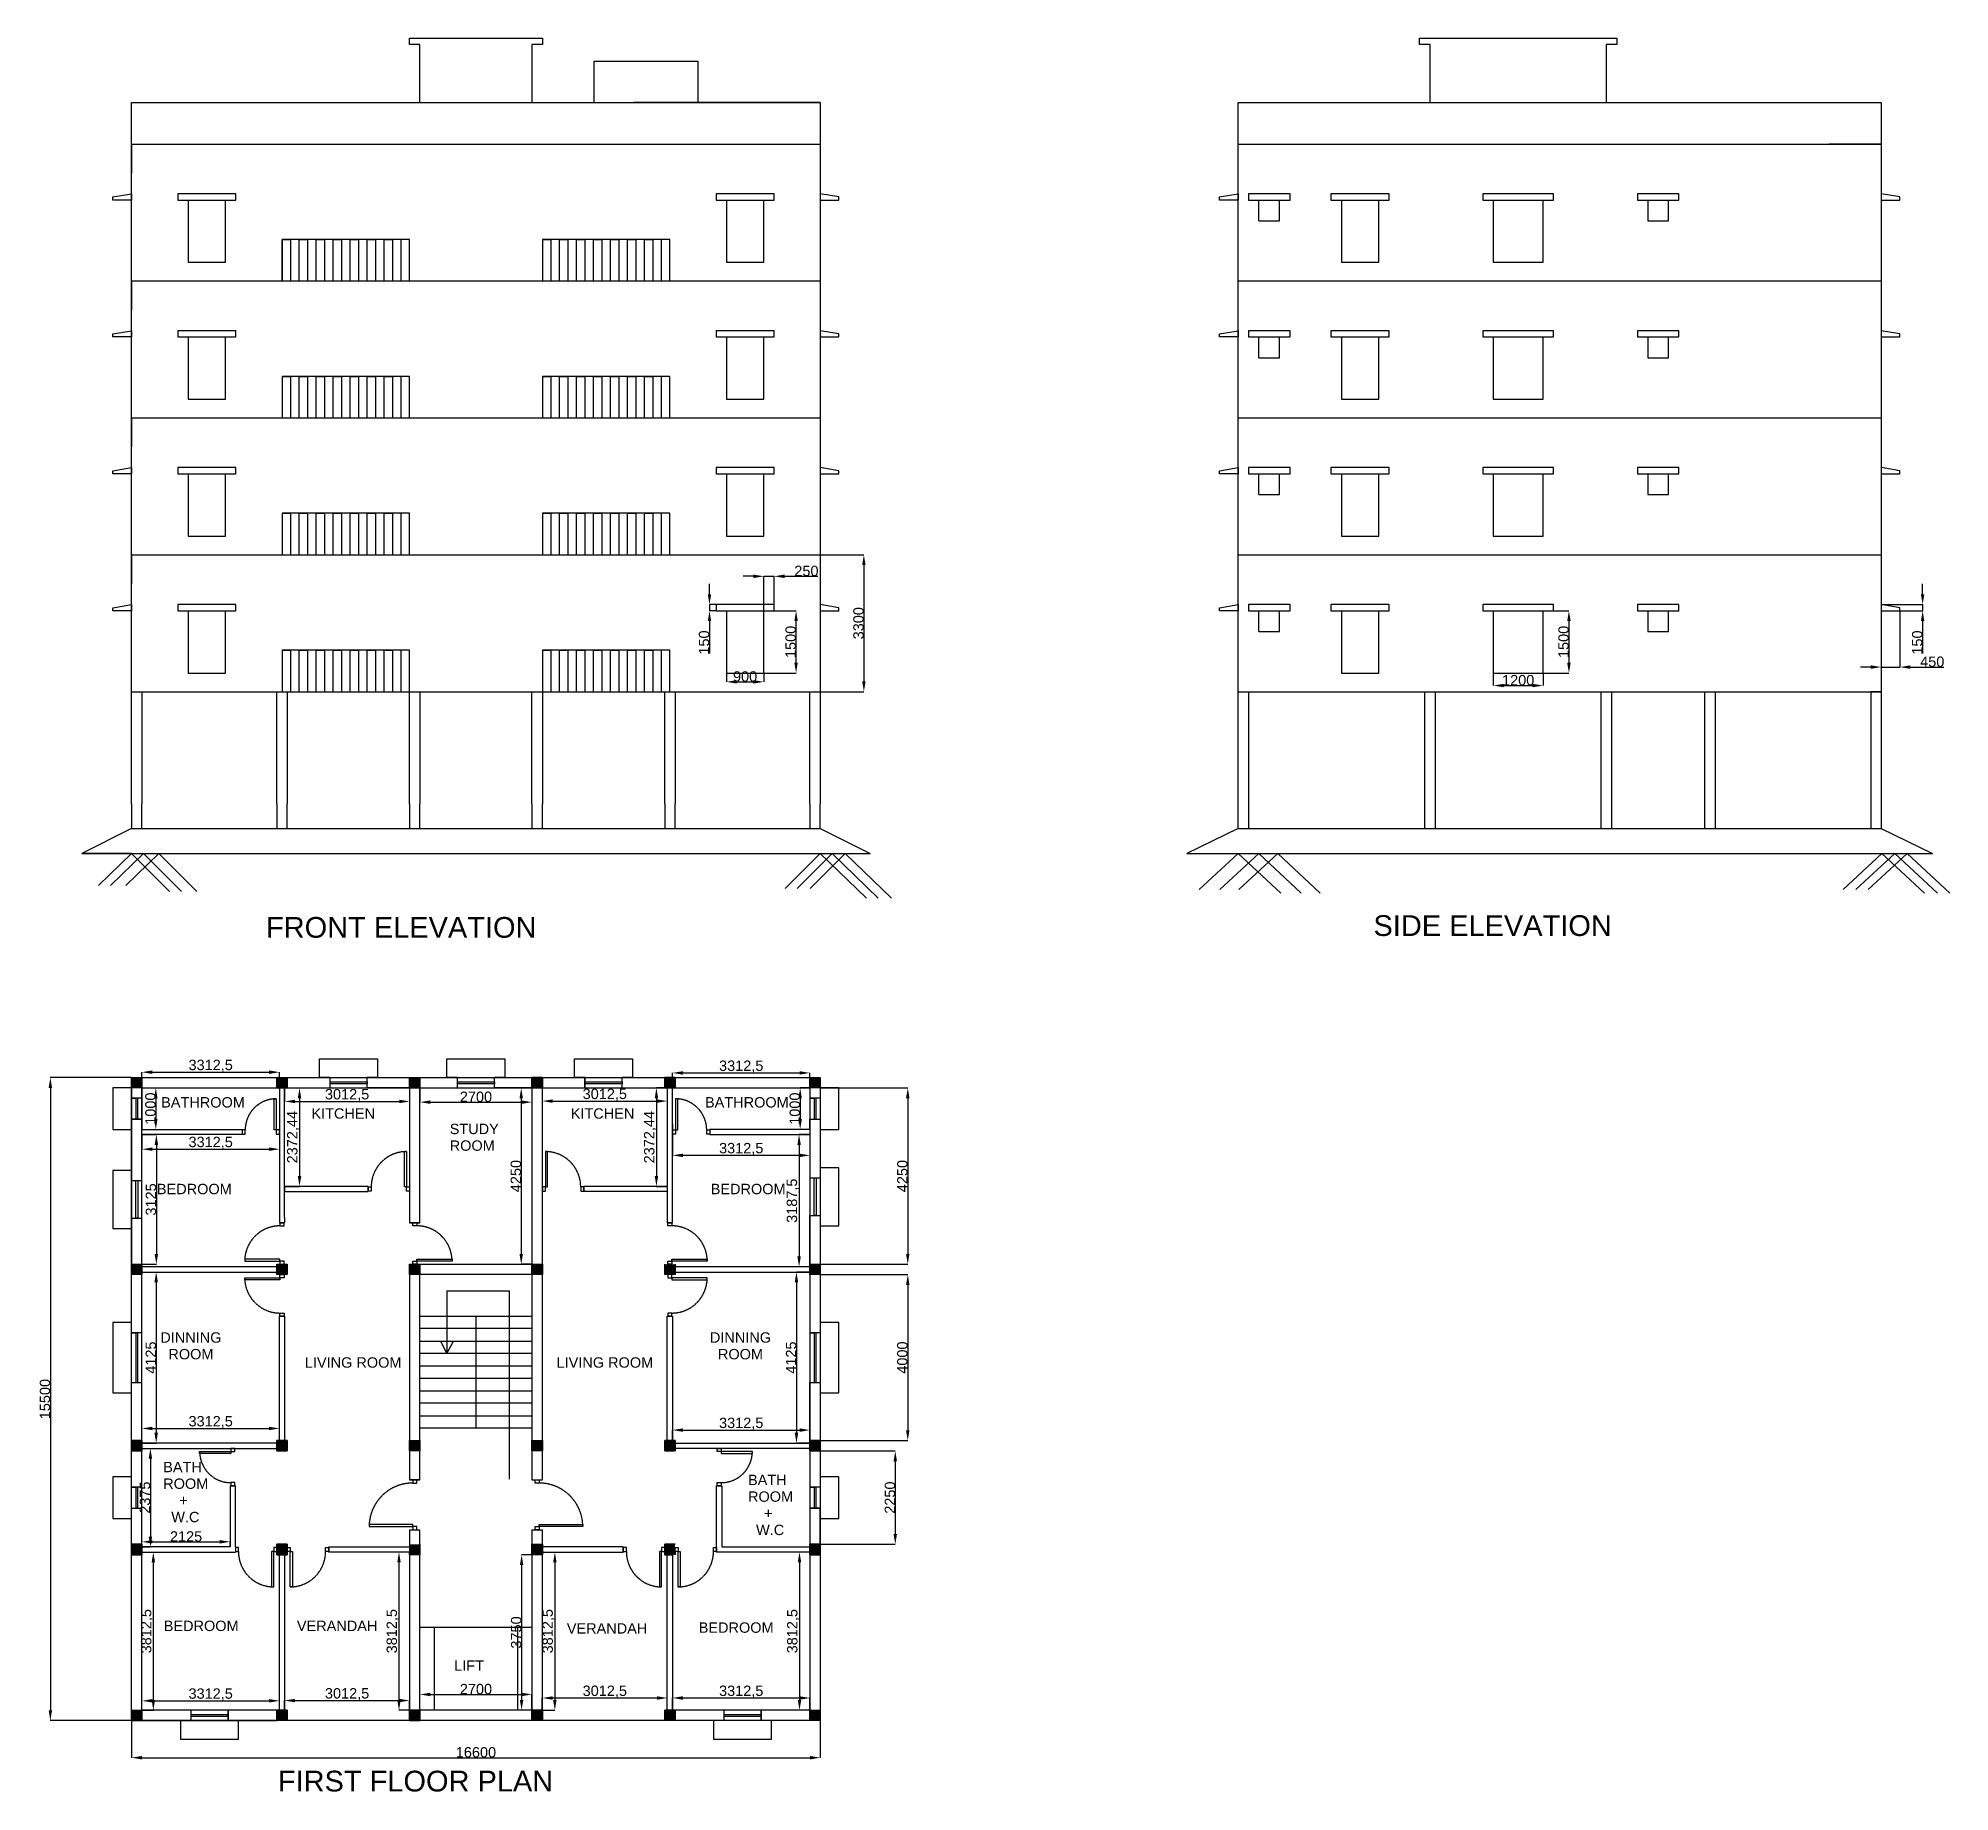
# Model space of a CAD drawing. Header units: millimetres. Extents: x 14705 to 60782, y -107 to 42157.
import ezdxf

# ---------------------------------------------------------------- set-up
doc = ezdxf.new("R2010")
doc.units = ezdxf.units.MM
doc.linetypes.add('ACAD_ISO02W100', pattern=[15, 12, -3])
for name, color, linetype in [('chajja', 31, 'Continuous'), ('column', 2, 'Continuous'), ('dimension', 20, 'Continuous'), ('door', 131, 'Continuous'), ('door frame', 80, 'Continuous'), ('ground line', 122, 'Continuous'), ('staircase', 241, 'Continuous'), ('wall', 7, 'Continuous'), ('window', 221, 'Continuous')]:
    doc.layers.add(name, color=color, linetype=linetype)
doc.styles.get("Standard").update_dxf_attribs({"font": 'arial.ttf'})
doc.dimstyles.new('ISO-25', dxfattribs={"dimtxt": 250, "dimasz": 250, "dimexe": 1.25, "dimexo": 0.625, "dimtad": 1, "dimtxsty": 'Standard', "dimcen": 2.5, "dimadec": 0, "dimazin": 0, "dimtfac": 1, "dimtmove": 0, "dimatfit": 3, "dimfxl": 1, "dimarcsym": 0})

msp = doc.modelspace()

# ---------------------------------------------------------------- texts
at = {"layer": 'wall'}
for s, height, p in [('FRONT ELEVATION', 500, (20195.625, 20476.302)), ('SIDE ELEVATION', 500, (46890.95, 20519.47)), ('BATHROOM', 250, (17668.636, 16384.7)), ('BATHROOM', 250, (30777.321, 16384.7)), ('KITCHEN', 250, (21290.927, 16115.787)), ('KITCHEN', 250, (27541.967, 16115.787)), ('STUDY', 250, (24623.435, 15743.445)), ('ROOM', 250, (24623.435, 15341.842)), ('BEDROOM', 250, (17565.142, 14295.449)), ('BEDROOM', 250, (30915.873, 14295.449)), ('DINNING', 250, (17647.937, 10716.832)), ('DINNING', 250, (30895.173, 10716.832)), ('  ROOM', 250, (17647.937, 10315.229)), ('LIVING ROOM', 250, (21131.975, 10114.218)), ('LIVING ROOM', 250, (27199.958, 10114.218)), ('  ROOM', 250, (30895.173, 10315.229)), ('BATH', 250, (17718.083, 7594.907)), ('ROOM', 250, (17718.083, 7193.304)), ('BATH', 250, (31813.971, 7284.132)), ('    +', 250, (17718.083, 6791.701)), ('ROOM', 250, (31813.971, 6882.529)), ('  W.C', 250, (17718.083, 6390.098)), ('    +', 250, (31813.971, 6480.926)), ('  W.C', 250, (31813.971, 6079.323)), ('BEDROOM', 250, (17730.733, 3766.455)), ('VERANDAH', 250, (20939.469, 3766.455)), ('VERANDAH', 250, (27446.281, 3704.398)), ('BEDROOM', 250, (30626.089, 3725.083)), ('LIFT', 250, (24730.71, 2809.188)), ('FIRST FLOOR PLAN', 500, (20481.96, -100.024))]:
    msp.add_text(s, height=height, dxfattribs=at).set_placement(p)

# ---------------------------------------------------------------- blocks, each defined once
blk = doc.blocks.new('*D2')
at = {"layer": 'Defpoints', "color": 0, "transparency": 16777216}
for p in [(16956, 17107), (14997, 1607), (16956, 1607)]:
    blk.add_point(p, dxfattribs=at)
at = {"layer": 'dimension', "color": 0, "lineweight": -2, "transparency": 16777216}
for p, q in [((16956, 17107), (14996, 17107)), ((14997, 16857), (14997, 1857)), ((16956, 1607), (14996, 1607))]:
    blk.add_line(p, q, dxfattribs=at)
at = {"layer": 'dimension', "color": 0, "transparency": 16777216}
for points in [[(14956, 16857), (15039, 16857), (14997, 17107)], [(14956, 1857), (15039, 1857), (14997, 1607)]]:
    blk.add_solid(points, dxfattribs=at)
at = {"layer": 'dimension', "color": 0, "transparency": 16777216, "insert": (14869, 9357), "char_height": 250, "attachment_point": 5, "rotation": 90}
blk.add_mtext('15500', dxfattribs=at)
blk = doc.blocks.new('*D3')
at = {"layer": 'Defpoints', "color": 0, "transparency": 16777216}
for p in [(29994, 1857), (33306, 2153), (33306, 1857)]:
    blk.add_point(p, dxfattribs=at)
at = {"layer": 'dimension', "color": 0, "lineweight": -2, "transparency": 16777216}
for p, q in [((29994, 1857), (29994, 2154)), ((30244, 2153), (33056, 2153)), ((33306, 1857), (33306, 2154))]:
    blk.add_line(p, q, dxfattribs=at)
at = {"layer": 'dimension', "color": 0, "transparency": 16777216}
for points in [[(30244, 2195), (30244, 2111), (29994, 2153)], [(33056, 2195), (33056, 2111), (33306, 2153)]]:
    blk.add_solid(points, dxfattribs=at)
at = {"layer": 'dimension', "color": 0, "transparency": 16777216, "insert": (31650, 2304), "char_height": 250, "attachment_point": 5}
blk.add_mtext('3312,5', dxfattribs=at)
blk = doc.blocks.new('*D4')
at = {"layer": 'Defpoints', "color": 0, "transparency": 16777216}
for p in [(33306, 5669), (33055, 1857), (33306, 1857)]:
    blk.add_point(p, dxfattribs=at)
at = {"layer": 'dimension', "color": 0, "lineweight": -2, "transparency": 16777216}
for p, q in [((33306, 5669), (33054, 5669)), ((33055, 5419), (33055, 2107)), ((33306, 1857), (33054, 1857))]:
    blk.add_line(p, q, dxfattribs=at)
at = {"layer": 'dimension', "color": 0, "transparency": 16777216}
for points in [[(33013, 5419), (33097, 5419), (33055, 5669)], [(33013, 2107), (33097, 2107), (33055, 1857)]]:
    blk.add_solid(points, dxfattribs=at)
at = {"layer": 'dimension', "color": 0, "transparency": 16777216, "insert": (32904, 3763), "char_height": 250, "attachment_point": 5, "rotation": 90}
blk.add_mtext('3812,5', dxfattribs=at)
blk = doc.blocks.new('*D5')
at = {"layer": 'Defpoints', "color": 0, "transparency": 16777216}
for p in [(26856, 1857), (29869, 2153), (29869, 1857)]:
    blk.add_point(p, dxfattribs=at)
at = {"layer": 'dimension', "color": 0, "lineweight": -2, "transparency": 16777216}
for p, q in [((26856, 1857), (26856, 2154)), ((27106, 2153), (29619, 2153)), ((29869, 1857), (29869, 2154))]:
    blk.add_line(p, q, dxfattribs=at)
at = {"layer": 'dimension', "color": 0, "transparency": 16777216}
for points in [[(27106, 2195), (27106, 2111), (26856, 2153)], [(29619, 2195), (29619, 2111), (29869, 2153)]]:
    blk.add_solid(points, dxfattribs=at)
at = {"layer": 'dimension', "color": 0, "transparency": 16777216, "insert": (28362, 2304), "char_height": 250, "attachment_point": 5}
blk.add_mtext('3012,5', dxfattribs=at)
blk = doc.blocks.new('*D6')
at = {"layer": 'Defpoints', "color": 0, "transparency": 16777216}
for p in [(26856, 5669), (26856, 1857), (27158, 1857)]:
    blk.add_point(p, dxfattribs=at)
at = {"layer": 'dimension', "color": 0, "lineweight": -2, "transparency": 16777216}
for p, q in [((26857, 5669), (27159, 5669)), ((27158, 5419), (27158, 2107)), ((26857, 1857), (27159, 1857))]:
    blk.add_line(p, q, dxfattribs=at)
at = {"layer": 'dimension', "color": 0, "transparency": 16777216}
for points in [[(27116, 5419), (27199, 5419), (27158, 5669)], [(27116, 2107), (27199, 2107), (27158, 1857)]]:
    blk.add_solid(points, dxfattribs=at)
at = {"layer": 'dimension', "color": 0, "transparency": 16777216, "insert": (27007, 3763), "char_height": 250, "attachment_point": 5, "rotation": 90}
blk.add_mtext('3812,5', dxfattribs=at)
blk = doc.blocks.new('*D7')
at = {"layer": 'Defpoints', "color": 0, "transparency": 16777216}
for p in [(33556, 8107), (33556, 5857), (35364, 5857)]:
    blk.add_point(p, dxfattribs=at)
at = {"layer": 'dimension', "color": 0, "lineweight": -2, "transparency": 16777216}
for p, q in [((33557, 8107), (35365, 8107)), ((35364, 7857), (35364, 6107)), ((33557, 5857), (35365, 5857))]:
    blk.add_line(p, q, dxfattribs=at)
at = {"layer": 'dimension', "color": 0, "transparency": 16777216}
for points in [[(35322, 7857), (35406, 7857), (35364, 8107)], [(35322, 6107), (35406, 6107), (35364, 5857)]]:
    blk.add_solid(points, dxfattribs=at)
at = {"layer": 'dimension', "color": 0, "transparency": 16777216, "insert": (35236, 6982), "char_height": 250, "attachment_point": 5, "rotation": 90}
blk.add_mtext('2250', dxfattribs=at)
blk = doc.blocks.new('*D8')
at = {"layer": 'Defpoints', "color": 0, "transparency": 16777216}
for p in [(33556, 12357), (33556, 8357), (35665, 8357)]:
    blk.add_point(p, dxfattribs=at)
at = {"layer": 'dimension', "color": 0, "lineweight": -2, "transparency": 16777216}
for p, q in [((33557, 12357), (35666, 12357)), ((35665, 12107), (35665, 8607)), ((33557, 8357), (35666, 8357))]:
    blk.add_line(p, q, dxfattribs=at)
at = {"layer": 'dimension', "color": 0, "transparency": 16777216}
for points in [[(35623, 12107), (35706, 12107), (35665, 12357)], [(35623, 8607), (35706, 8607), (35665, 8357)]]:
    blk.add_solid(points, dxfattribs=at)
at = {"layer": 'dimension', "color": 0, "transparency": 16777216, "insert": (35536, 10357), "char_height": 250, "attachment_point": 5, "rotation": 90}
blk.add_mtext('4000', dxfattribs=at)
blk = doc.blocks.new('*D9')
at = {"layer": 'Defpoints', "color": 0, "transparency": 16777216}
for p in [(33556, 16857), (33556, 12607), (35665, 12607)]:
    blk.add_point(p, dxfattribs=at)
at = {"layer": 'dimension', "color": 0, "lineweight": -2, "transparency": 16777216}
for p, q in [((33557, 16857), (35666, 16857)), ((35665, 16607), (35665, 12857)), ((33557, 12607), (35666, 12607))]:
    blk.add_line(p, q, dxfattribs=at)
at = {"layer": 'dimension', "color": 0, "transparency": 16777216}
for points in [[(35623, 16607), (35706, 16607), (35665, 16857)], [(35623, 12857), (35706, 12857), (35665, 12607)]]:
    blk.add_solid(points, dxfattribs=at)
at = {"layer": 'dimension', "color": 0, "transparency": 16777216, "insert": (35536, 14732), "char_height": 250, "attachment_point": 5, "rotation": 90}
blk.add_mtext('4250', dxfattribs=at)
blk = doc.blocks.new('*D10')
at = {"layer": 'Defpoints', "color": 0, "transparency": 16777216}
for p in [(17206, 1857), (20519, 2085), (20519, 1857)]:
    blk.add_point(p, dxfattribs=at)
at = {"layer": 'dimension', "color": 0, "lineweight": -2, "transparency": 16777216}
for p, q in [((17206, 1857), (17206, 2086)), ((17456, 2085), (20269, 2085)), ((20519, 1857), (20519, 2086))]:
    blk.add_line(p, q, dxfattribs=at)
at = {"layer": 'dimension', "color": 0, "transparency": 16777216}
for points in [[(17456, 2127), (17456, 2044), (17206, 2085)], [(20269, 2127), (20269, 2044), (20519, 2085)]]:
    blk.add_solid(points, dxfattribs=at)
at = {"layer": 'dimension', "color": 0, "transparency": 16777216, "insert": (18862, 2236), "char_height": 250, "attachment_point": 5}
blk.add_mtext('3312,5', dxfattribs=at)
blk = doc.blocks.new('*D11')
at = {"layer": 'Defpoints', "color": 0, "transparency": 16777216}
for p in [(17206, 5669), (17206, 1857), (17479, 1857)]:
    blk.add_point(p, dxfattribs=at)
at = {"layer": 'dimension', "color": 0, "lineweight": -2, "transparency": 16777216}
for p, q in [((17207, 5669), (17481, 5669)), ((17479, 5419), (17479, 2107)), ((17207, 1857), (17481, 1857))]:
    blk.add_line(p, q, dxfattribs=at)
at = {"layer": 'dimension', "color": 0, "transparency": 16777216}
for points in [[(17438, 5419), (17521, 5419), (17479, 5669)], [(17438, 2107), (17521, 2107), (17479, 1857)]]:
    blk.add_solid(points, dxfattribs=at)
at = {"layer": 'dimension', "color": 0, "transparency": 16777216, "insert": (17329, 3763), "char_height": 250, "attachment_point": 5, "rotation": 90}
blk.add_mtext('3812,5', dxfattribs=at)
blk = doc.blocks.new('*D12')
at = {"layer": 'Defpoints', "color": 0, "transparency": 16777216}
for p in [(23656, 5669), (23401, 1857), (23656, 1857)]:
    blk.add_point(p, dxfattribs=at)
at = {"layer": 'dimension', "color": 0, "lineweight": -2, "transparency": 16777216}
for p, q in [((23656, 5669), (23400, 5669)), ((23401, 5419), (23401, 2107)), ((23656, 1857), (23400, 1857))]:
    blk.add_line(p, q, dxfattribs=at)
at = {"layer": 'dimension', "color": 0, "transparency": 16777216}
for points in [[(23359, 5419), (23443, 5419), (23401, 5669)], [(23359, 2107), (23443, 2107), (23401, 1857)]]:
    blk.add_solid(points, dxfattribs=at)
at = {"layer": 'dimension', "color": 0, "transparency": 16777216, "insert": (23250, 3763), "char_height": 250, "attachment_point": 5, "rotation": 90}
blk.add_mtext('3812,5', dxfattribs=at)
blk = doc.blocks.new('*D13')
at = {"layer": 'Defpoints', "color": 0, "transparency": 16777216}
for p in [(20644, 1857), (23656, 2092), (23656, 1857)]:
    blk.add_point(p, dxfattribs=at)
at = {"layer": 'dimension', "color": 0, "lineweight": -2, "transparency": 16777216}
for p, q in [((20644, 1857), (20644, 2093)), ((20894, 2092), (23406, 2092)), ((23656, 1857), (23656, 2093))]:
    blk.add_line(p, q, dxfattribs=at)
at = {"layer": 'dimension', "color": 0, "transparency": 16777216}
for points in [[(20894, 2133), (20894, 2050), (20644, 2092)], [(23406, 2133), (23406, 2050), (23656, 2092)]]:
    blk.add_solid(points, dxfattribs=at)
at = {"layer": 'dimension', "color": 0, "transparency": 16777216, "insert": (22150, 2242), "char_height": 250, "attachment_point": 5}
blk.add_mtext('3012,5', dxfattribs=at)
blk = doc.blocks.new('*D14')
at = {"layer": 'Defpoints', "color": 0, "transparency": 16777216}
for p in [(17206, 8169), (17206, 5794), (17408, 5794)]:
    blk.add_point(p, dxfattribs=at)
at = {"layer": 'dimension', "color": 0, "lineweight": -2, "transparency": 16777216}
for p, q in [((17207, 8169), (17409, 8169)), ((17408, 7919), (17408, 6044)), ((17207, 5794), (17409, 5794))]:
    blk.add_line(p, q, dxfattribs=at)
at = {"layer": 'dimension', "color": 0, "transparency": 16777216}
for points in [[(17366, 7919), (17450, 7919), (17408, 8169)], [(17366, 6044), (17450, 6044), (17408, 5794)]]:
    blk.add_solid(points, dxfattribs=at)
at = {"layer": 'dimension', "color": 0, "transparency": 16777216, "insert": (17280, 6982), "char_height": 250, "attachment_point": 5, "rotation": 90}
blk.add_mtext('2375', dxfattribs=at)
blk = doc.blocks.new('*D15')
at = {"layer": 'Defpoints', "color": 0, "transparency": 16777216}
for p in [(17206, 5794), (19331, 5917), (19331, 5794)]:
    blk.add_point(p, dxfattribs=at)
at = {"layer": 'dimension', "color": 0, "lineweight": -2, "transparency": 16777216}
for p, q in [((17206, 5795), (17206, 5918)), ((17456, 5917), (19081, 5917)), ((19331, 5795), (19331, 5918))]:
    blk.add_line(p, q, dxfattribs=at)
at = {"layer": 'dimension', "color": 0, "transparency": 16777216}
for points in [[(17456, 5959), (17456, 5876), (17206, 5917)], [(19081, 5959), (19081, 5876), (19331, 5917)]]:
    blk.add_solid(points, dxfattribs=at)
at = {"layer": 'dimension', "color": 0, "transparency": 16777216, "insert": (18269, 6045), "char_height": 250, "attachment_point": 5}
blk.add_mtext('2125', dxfattribs=at)
blk = doc.blocks.new('*D16')
at = {"layer": 'Defpoints', "color": 0, "transparency": 16777216}
for p in [(17206, 12419), (17206, 8294), (17548, 8294)]:
    blk.add_point(p, dxfattribs=at)
at = {"layer": 'dimension', "color": 0, "lineweight": -2, "transparency": 16777216}
for p, q in [((17207, 12419), (17549, 12419)), ((17548, 12169), (17548, 8544)), ((17207, 8294), (17549, 8294))]:
    blk.add_line(p, q, dxfattribs=at)
at = {"layer": 'dimension', "color": 0, "transparency": 16777216}
for points in [[(17506, 12169), (17590, 12169), (17548, 12419)], [(17506, 8544), (17590, 8544), (17548, 8294)]]:
    blk.add_solid(points, dxfattribs=at)
at = {"layer": 'dimension', "color": 0, "transparency": 16777216, "insert": (17420, 10357), "char_height": 250, "attachment_point": 5, "rotation": 90}
blk.add_mtext('4125', dxfattribs=at)
blk = doc.blocks.new('*D17')
at = {"layer": 'Defpoints', "color": 0, "transparency": 16777216}
for p in [(17206, 8357), (20519, 8650), (20519, 8357)]:
    blk.add_point(p, dxfattribs=at)
at = {"layer": 'dimension', "color": 0, "lineweight": -2, "transparency": 16777216}
for p, q in [((17206, 8357), (17206, 8651)), ((17456, 8650), (20269, 8650)), ((20519, 8357), (20519, 8651))]:
    blk.add_line(p, q, dxfattribs=at)
at = {"layer": 'dimension', "color": 0, "transparency": 16777216}
for points in [[(17456, 8691), (17456, 8608), (17206, 8650)], [(20269, 8691), (20269, 8608), (20519, 8650)]]:
    blk.add_solid(points, dxfattribs=at)
at = {"layer": 'dimension', "color": 0, "transparency": 16777216, "insert": (18862, 8800), "char_height": 250, "attachment_point": 5}
blk.add_mtext('3312,5', dxfattribs=at)
blk = doc.blocks.new('*D18')
at = {"layer": 'Defpoints', "color": 0, "transparency": 16777216}
for p in [(17206, 15732), (17206, 12607), (17552, 12607)]:
    blk.add_point(p, dxfattribs=at)
at = {"layer": 'dimension', "color": 0, "lineweight": -2, "transparency": 16777216}
for p, q in [((17207, 15732), (17553, 15732)), ((17552, 15482), (17552, 12857)), ((17207, 12607), (17553, 12607))]:
    blk.add_line(p, q, dxfattribs=at)
at = {"layer": 'dimension', "color": 0, "transparency": 16777216}
for points in [[(17510, 15482), (17594, 15482), (17552, 15732)], [(17510, 12857), (17594, 12857), (17552, 12607)]]:
    blk.add_solid(points, dxfattribs=at)
at = {"layer": 'dimension', "color": 0, "transparency": 16777216, "insert": (17424, 14169), "char_height": 250, "attachment_point": 5, "rotation": 90}
blk.add_mtext('3125', dxfattribs=at)
blk = doc.blocks.new('*D19')
at = {"layer": 'Defpoints', "color": 0, "transparency": 16777216}
for p in [(17206, 15732), (20519, 15744), (20519, 15380)]:
    blk.add_point(p, dxfattribs=at)
at = {"layer": 'dimension', "color": 0, "lineweight": -2, "transparency": 16777216}
for p, q in [((17206, 15731), (17206, 15379)), ((20519, 15744), (20519, 15379)), ((17456, 15380), (20269, 15380))]:
    blk.add_line(p, q, dxfattribs=at)
at = {"layer": 'dimension', "color": 0, "transparency": 16777216}
for points in [[(17456, 15422), (17456, 15339), (17206, 15380)], [(20269, 15422), (20269, 15339), (20519, 15380)]]:
    blk.add_solid(points, dxfattribs=at)
at = {"layer": 'dimension', "color": 0, "transparency": 16777216, "insert": (18862, 15531), "char_height": 250, "attachment_point": 5}
blk.add_mtext('3312,5', dxfattribs=at)
blk = doc.blocks.new('*D20')
at = {"layer": 'Defpoints', "color": 0, "transparency": 16777216}
for p in [(17206, 16857), (17206, 15857), (17539, 15857)]:
    blk.add_point(p, dxfattribs=at)
at = {"layer": 'dimension', "color": 0, "lineweight": -2, "transparency": 16777216}
for p, q in [((17207, 16857), (17540, 16857)), ((17539, 16607), (17539, 16107)), ((17207, 15857), (17540, 15857))]:
    blk.add_line(p, q, dxfattribs=at)
at = {"layer": 'dimension', "color": 0, "transparency": 16777216}
for points in [[(17498, 16607), (17581, 16607), (17539, 16857)], [(17498, 16107), (17581, 16107), (17539, 15857)]]:
    blk.add_solid(points, dxfattribs=at)
at = {"layer": 'dimension', "color": 0, "transparency": 16777216, "insert": (17411, 16357), "char_height": 250, "attachment_point": 5, "rotation": 90}
blk.add_mtext('1000', dxfattribs=at)
blk = doc.blocks.new('*D21')
at = {"layer": 'Defpoints', "color": 0, "transparency": 16777216}
for p in [(20519, 17236), (17206, 16857), (20519, 16857)]:
    blk.add_point(p, dxfattribs=at)
at = {"layer": 'dimension', "color": 0, "lineweight": -2, "transparency": 16777216}
for p, q in [((17206, 16857), (17206, 17237)), ((17456, 17236), (20269, 17236)), ((20519, 16857), (20519, 17237))]:
    blk.add_line(p, q, dxfattribs=at)
at = {"layer": 'dimension', "color": 0, "transparency": 16777216}
for points in [[(17456, 17278), (17456, 17194), (17206, 17236)], [(20269, 17278), (20269, 17194), (20519, 17236)]]:
    blk.add_solid(points, dxfattribs=at)
at = {"layer": 'dimension', "color": 0, "transparency": 16777216, "insert": (18862, 17387), "char_height": 250, "attachment_point": 5}
blk.add_mtext('3312,5', dxfattribs=at)
blk = doc.blocks.new('*D22')
at = {"layer": 'Defpoints', "color": 0, "transparency": 16777216}
for p in [(20644, 16857), (20644, 14484), (21003, 14484)]:
    blk.add_point(p, dxfattribs=at)
at = {"layer": 'dimension', "color": 0, "lineweight": -2, "transparency": 16777216}
for p, q in [((20644, 16857), (21004, 16857)), ((21003, 16607), (21003, 14734)), ((20644, 14484), (21004, 14484))]:
    blk.add_line(p, q, dxfattribs=at)
at = {"layer": 'dimension', "color": 0, "transparency": 16777216}
for points in [[(20961, 16607), (21045, 16607), (21003, 16857)], [(20961, 14734), (21045, 14734), (21003, 14484)]]:
    blk.add_solid(points, dxfattribs=at)
at = {"layer": 'dimension', "color": 0, "transparency": 16777216, "insert": (20852, 15670), "char_height": 250, "attachment_point": 5, "rotation": 90}
blk.add_mtext('2372,44', dxfattribs=at)
blk = doc.blocks.new('*D23')
at = {"layer": 'Defpoints', "color": 0, "transparency": 16777216}
for p in [(23906, 16857), (26606, 16857), (26606, 16514)]:
    blk.add_point(p, dxfattribs=at)
at = {"layer": 'dimension', "color": 0, "lineweight": -2, "transparency": 16777216}
for p, q in [((23906, 16856), (23906, 16513)), ((26606, 16856), (26606, 16513)), ((24156, 16514), (26356, 16514))]:
    blk.add_line(p, q, dxfattribs=at)
at = {"layer": 'dimension', "color": 0, "transparency": 16777216}
for points in [[(24156, 16556), (24156, 16472), (23906, 16514)], [(26356, 16556), (26356, 16472), (26606, 16514)]]:
    blk.add_solid(points, dxfattribs=at)
at = {"layer": 'dimension', "color": 0, "transparency": 16777216, "insert": (25256, 16642), "char_height": 250, "attachment_point": 5}
blk.add_mtext('2700', dxfattribs=at)
blk = doc.blocks.new('*D24')
at = {"layer": 'Defpoints', "color": 0, "transparency": 16777216}
for p in [(26606, 16857), (26347, 12607), (26606, 12607)]:
    blk.add_point(p, dxfattribs=at)
at = {"layer": 'dimension', "color": 0, "lineweight": -2, "transparency": 16777216}
for p, q in [((26606, 16857), (26346, 16857)), ((26347, 16607), (26347, 12857)), ((26606, 12607), (26346, 12607))]:
    blk.add_line(p, q, dxfattribs=at)
at = {"layer": 'dimension', "color": 0, "transparency": 16777216}
for points in [[(26306, 16607), (26389, 16607), (26347, 16857)], [(26306, 12857), (26389, 12857), (26347, 12607)]]:
    blk.add_solid(points, dxfattribs=at)
at = {"layer": 'dimension', "color": 0, "transparency": 16777216, "insert": (26219, 14732), "char_height": 250, "attachment_point": 5, "rotation": 90}
blk.add_mtext('4250', dxfattribs=at)
blk = doc.blocks.new('*D25')
at = {"layer": 'Defpoints', "color": 0, "transparency": 16777216}
for p in [(29869, 16857), (29606, 14484), (29869, 14484)]:
    blk.add_point(p, dxfattribs=at)
at = {"layer": 'dimension', "color": 0, "lineweight": -2, "transparency": 16777216}
for p, q in [((29868, 16857), (29605, 16857)), ((29606, 16607), (29606, 14734)), ((29868, 14484), (29605, 14484))]:
    blk.add_line(p, q, dxfattribs=at)
at = {"layer": 'dimension', "color": 0, "transparency": 16777216}
for points in [[(29565, 16607), (29648, 16607), (29606, 16857)], [(29565, 14734), (29648, 14734), (29606, 14484)]]:
    blk.add_solid(points, dxfattribs=at)
at = {"layer": 'dimension', "color": 0, "transparency": 16777216, "insert": (29456, 15670), "char_height": 250, "attachment_point": 5, "rotation": 90}
blk.add_mtext('2372,44', dxfattribs=at)
blk = doc.blocks.new('*D26')
at = {"layer": 'Defpoints', "color": 0, "transparency": 16777216}
for p in [(26856, 16857), (29869, 16857), (29869, 16540)]:
    blk.add_point(p, dxfattribs=at)
at = {"layer": 'dimension', "color": 0, "lineweight": -2, "transparency": 16777216}
for p, q in [((26856, 16856), (26856, 16538)), ((29869, 16856), (29869, 16538)), ((27106, 16540), (29619, 16540))]:
    blk.add_line(p, q, dxfattribs=at)
at = {"layer": 'dimension', "color": 0, "transparency": 16777216}
for points in [[(27106, 16581), (27106, 16498), (26856, 16540)], [(29619, 16581), (29619, 16498), (29869, 16540)]]:
    blk.add_solid(points, dxfattribs=at)
at = {"layer": 'dimension', "color": 0, "transparency": 16777216, "insert": (28362, 16690), "char_height": 250, "attachment_point": 5}
blk.add_mtext('3012,5', dxfattribs=at)
blk = doc.blocks.new('*D27')
at = {"layer": 'Defpoints', "color": 0, "transparency": 16777216}
for p in [(20644, 16857), (23656, 16857), (23656, 16531)]:
    blk.add_point(p, dxfattribs=at)
at = {"layer": 'dimension', "color": 0, "lineweight": -2, "transparency": 16777216}
for p, q in [((20644, 16856), (20644, 16530)), ((23656, 16856), (23656, 16530)), ((20894, 16531), (23406, 16531))]:
    blk.add_line(p, q, dxfattribs=at)
at = {"layer": 'dimension', "color": 0, "transparency": 16777216}
for points in [[(20894, 16573), (20894, 16489), (20644, 16531)], [(23406, 16573), (23406, 16489), (23656, 16531)]]:
    blk.add_solid(points, dxfattribs=at)
at = {"layer": 'dimension', "color": 0, "transparency": 16777216, "insert": (22150, 16682), "char_height": 250, "attachment_point": 5}
blk.add_mtext('3012,5', dxfattribs=at)
blk = doc.blocks.new('*D28')
at = {"layer": 'Defpoints', "color": 0, "transparency": 16777216}
for p in [(33306, 17219), (29994, 16857), (33306, 16857)]:
    blk.add_point(p, dxfattribs=at)
at = {"layer": 'dimension', "color": 0, "lineweight": -2, "transparency": 16777216}
for p, q in [((29994, 16857), (29994, 17220)), ((30244, 17219), (33056, 17219)), ((33306, 16857), (33306, 17220))]:
    blk.add_line(p, q, dxfattribs=at)
at = {"layer": 'dimension', "color": 0, "transparency": 16777216}
for points in [[(30244, 17260), (30244, 17177), (29994, 17219)], [(33056, 17260), (33056, 17177), (33306, 17219)]]:
    blk.add_solid(points, dxfattribs=at)
at = {"layer": 'dimension', "color": 0, "transparency": 16777216, "insert": (31650, 17369), "char_height": 250, "attachment_point": 5}
blk.add_mtext('3312,5', dxfattribs=at)
blk = doc.blocks.new('*D29')
at = {"layer": 'Defpoints', "color": 0, "transparency": 16777216}
for p in [(33306, 16857), (33071, 15857), (33306, 15857)]:
    blk.add_point(p, dxfattribs=at)
at = {"layer": 'dimension', "color": 0, "lineweight": -2, "transparency": 16777216}
for p, q in [((33306, 16857), (33070, 16857)), ((33071, 16607), (33071, 16107)), ((33306, 15857), (33070, 15857))]:
    blk.add_line(p, q, dxfattribs=at)
at = {"layer": 'dimension', "color": 0, "transparency": 16777216}
for points in [[(33029, 16607), (33113, 16607), (33071, 16857)], [(33029, 16107), (33113, 16107), (33071, 15857)]]:
    blk.add_solid(points, dxfattribs=at)
at = {"layer": 'dimension', "color": 0, "transparency": 16777216, "insert": (32943, 16357), "char_height": 250, "attachment_point": 5, "rotation": 90}
blk.add_mtext('1000', dxfattribs=at)
blk = doc.blocks.new('*D30')
at = {"layer": 'Defpoints', "color": 0, "transparency": 16777216}
for p in [(33306, 15732), (33045, 12544), (33306, 12544)]:
    blk.add_point(p, dxfattribs=at)
at = {"layer": 'dimension', "color": 0, "lineweight": -2, "transparency": 16777216}
for p, q in [((33306, 15732), (33044, 15732)), ((33045, 15482), (33045, 12794)), ((33306, 12544), (33044, 12544))]:
    blk.add_line(p, q, dxfattribs=at)
at = {"layer": 'dimension', "color": 0, "transparency": 16777216}
for points in [[(33004, 15482), (33087, 15482), (33045, 15732)], [(33004, 12794), (33087, 12794), (33045, 12544)]]:
    blk.add_solid(points, dxfattribs=at)
at = {"layer": 'dimension', "color": 0, "transparency": 16777216, "insert": (32895, 14138), "char_height": 250, "attachment_point": 5, "rotation": 90}
blk.add_mtext('3187,5', dxfattribs=at)
blk = doc.blocks.new('*D31')
at = {"layer": 'Defpoints', "color": 0, "transparency": 16777216}
for p in [(29994, 15732), (33306, 15732), (29994, 15232)]:
    blk.add_point(p, dxfattribs=at)
at = {"layer": 'dimension', "color": 0, "lineweight": -2, "transparency": 16777216}
for p, q in [((29994, 15731), (29994, 15230)), ((33306, 15731), (33306, 15230)), ((33056, 15232), (30244, 15232))]:
    blk.add_line(p, q, dxfattribs=at)
at = {"layer": 'dimension', "color": 0, "transparency": 16777216}
for points in [[(30244, 15273), (30244, 15190), (29994, 15232)], [(33056, 15273), (33056, 15190), (33306, 15232)]]:
    blk.add_solid(points, dxfattribs=at)
at = {"layer": 'dimension', "color": 0, "transparency": 16777216, "insert": (31650, 15383), "char_height": 250, "attachment_point": 5}
blk.add_mtext('3312,5', dxfattribs=at)
blk = doc.blocks.new('*D32')
at = {"layer": 'Defpoints', "color": 0, "transparency": 16777216}
for p in [(29994, 8357), (33306, 8610), (33306, 8357)]:
    blk.add_point(p, dxfattribs=at)
at = {"layer": 'dimension', "color": 0, "lineweight": -2, "transparency": 16777216}
for p, q in [((29994, 8357), (29994, 8611)), ((30244, 8610), (33056, 8610)), ((33306, 8357), (33306, 8611))]:
    blk.add_line(p, q, dxfattribs=at)
at = {"layer": 'dimension', "color": 0, "transparency": 16777216}
for points in [[(30244, 8651), (30244, 8568), (29994, 8610)], [(33056, 8651), (33056, 8568), (33306, 8610)]]:
    blk.add_solid(points, dxfattribs=at)
at = {"layer": 'dimension', "color": 0, "transparency": 16777216, "insert": (31650, 8761), "char_height": 250, "attachment_point": 5}
blk.add_mtext('3312,5', dxfattribs=at)
blk = doc.blocks.new('*D33')
at = {"layer": 'Defpoints', "color": 0, "transparency": 16777216}
for p in [(33306, 12419), (32982, 8294), (33306, 8294)]:
    blk.add_point(p, dxfattribs=at)
at = {"layer": 'dimension', "color": 0, "lineweight": -2, "transparency": 16777216}
for p, q in [((33306, 12419), (32981, 12419)), ((32982, 12169), (32982, 8544)), ((33306, 8294), (32981, 8294))]:
    blk.add_line(p, q, dxfattribs=at)
at = {"layer": 'dimension', "color": 0, "transparency": 16777216}
for points in [[(32940, 12169), (33024, 12169), (32982, 12419)], [(32940, 8544), (33024, 8544), (32982, 8294)]]:
    blk.add_solid(points, dxfattribs=at)
at = {"layer": 'dimension', "color": 0, "transparency": 16777216, "insert": (32854, 10357), "char_height": 250, "attachment_point": 5, "rotation": 90}
blk.add_mtext('4125', dxfattribs=at)
blk = doc.blocks.new('*D34')
at = {"layer": 'Defpoints', "color": 0, "transparency": 16777216}
for p in [(23906, 1857), (26606, 2238), (26606, 1857)]:
    blk.add_point(p, dxfattribs=at)
at = {"layer": 'dimension', "color": 0, "lineweight": -2, "transparency": 16777216}
for p, q in [((23906, 1857), (23906, 2239)), ((24156, 2238), (26356, 2238)), ((26606, 1857), (26606, 2239))]:
    blk.add_line(p, q, dxfattribs=at)
at = {"layer": 'dimension', "color": 0, "transparency": 16777216}
for points in [[(24156, 2280), (24156, 2196), (23906, 2238)], [(26356, 2280), (26356, 2196), (26606, 2238)]]:
    blk.add_solid(points, dxfattribs=at)
at = {"layer": 'dimension', "color": 0, "transparency": 16777216, "insert": (25256, 2366), "char_height": 250, "attachment_point": 5}
blk.add_mtext('2700', dxfattribs=at)
blk = doc.blocks.new('*D35')
at = {"layer": 'Defpoints', "color": 0, "transparency": 16777216}
for p in [(26606, 5607), (26356, 1857), (26606, 1857)]:
    blk.add_point(p, dxfattribs=at)
at = {"layer": 'dimension', "color": 0, "lineweight": -2, "transparency": 16777216}
for p, q in [((26606, 5607), (26355, 5607)), ((26356, 5357), (26356, 2107)), ((26606, 1857), (26355, 1857))]:
    blk.add_line(p, q, dxfattribs=at)
at = {"layer": 'dimension', "color": 0, "transparency": 16777216}
for points in [[(26315, 5357), (26398, 5357), (26356, 5607)], [(26315, 2107), (26398, 2107), (26356, 1857)]]:
    blk.add_solid(points, dxfattribs=at)
at = {"layer": 'dimension', "color": 0, "transparency": 16777216, "insert": (26228, 3732), "char_height": 250, "attachment_point": 5, "rotation": 90}
blk.add_mtext('3750', dxfattribs=at)
blk = doc.blocks.new('*D37')
at = {"layer": 'Defpoints', "color": 0, "transparency": 16777216}
for p in [(31294, 26857), (32194, 26857), (32194, 26644), (16956, 1607), (33556, 1607), (33556, 714)]:
    blk.add_point(p, dxfattribs=at)
at = {"layer": 'dimension', "color": 0, "lineweight": -2, "transparency": 16777216}
for p, q in [((31294, 26856), (31294, 26642)), ((32194, 26856), (32194, 26642)), ((31544, 26644), (31944, 26644)), ((16956, 1606), (16956, 713)), ((33556, 1606), (33556, 713)), ((17206, 714), (33306, 714))]:
    blk.add_line(p, q, dxfattribs=at)
at = {"layer": 'dimension', "color": 0, "transparency": 16777216}
for points in [[(31544, 26685), (31544, 26602), (31294, 26644)], [(31944, 26685), (31944, 26602), (32194, 26644)], [(17206, 756), (17206, 672), (16956, 714)], [(33306, 756), (33306, 672), (33556, 714)]]:
    blk.add_solid(points, dxfattribs=at)
at = {"layer": 'dimension', "color": 0, "transparency": 16777216, "char_height": 250, "attachment_point": 5}
for s, insert in [('900', (31744, 26772)), ('16600', (25256, 842))]:
    blk.add_mtext(s, dxfattribs=dict(at, insert=insert))
blk = doc.blocks.new('*D36')
at = {"layer": 'Defpoints', "color": 0, "transparency": 16777216}
for p in [(32194, 28357), (32973, 28357), (32194, 26857)]:
    blk.add_point(p, dxfattribs=at)
at = {"layer": 'dimension', "color": 0, "lineweight": -2, "transparency": 16777216}
for p, q in [((32194, 28357), (32974, 28357)), ((32973, 27107), (32973, 28107)), ((32194, 26857), (32974, 26857))]:
    blk.add_line(p, q, dxfattribs=at)
at = {"layer": 'dimension', "color": 0, "transparency": 16777216}
for points in [[(32931, 28107), (33014, 28107), (32973, 28357)], [(32931, 27107), (33014, 27107), (32973, 26857)]]:
    blk.add_solid(points, dxfattribs=at)
at = {"layer": 'dimension', "color": 0, "transparency": 16777216, "insert": (32844, 27607), "char_height": 250, "attachment_point": 5, "rotation": 90}
blk.add_mtext('1500', dxfattribs=at)
blk = doc.blocks.new('*D39')
at = {"layer": 'Defpoints', "color": 0, "transparency": 16777216}
for p in [(33556, 29707), (33556, 26407), (34607, 26407)]:
    blk.add_point(p, dxfattribs=at)
at = {"layer": 'dimension', "color": 0, "lineweight": -2, "transparency": 16777216}
for p, q in [((33557, 29707), (34608, 29707)), ((34607, 29457), (34607, 26657)), ((33557, 26407), (34608, 26407))]:
    blk.add_line(p, q, dxfattribs=at)
at = {"layer": 'dimension', "color": 0, "transparency": 16777216}
for points in [[(34565, 29457), (34648, 29457), (34607, 29707)], [(34565, 26657), (34648, 26657), (34607, 26407)]]:
    blk.add_solid(points, dxfattribs=at)
at = {"layer": 'dimension', "color": 0, "transparency": 16777216, "insert": (34478, 28057), "char_height": 250, "attachment_point": 5, "rotation": 90}
blk.add_mtext('3300', dxfattribs=at)
blk = doc.blocks.new('*D40')
at = {"layer": 'Defpoints', "color": 0, "transparency": 16777216}
for p in [(49779, 26857), (50979, 26857), (50979, 26555)]:
    blk.add_point(p, dxfattribs=at)
at = {"layer": 'dimension', "color": 0, "lineweight": -2, "transparency": 16777216}
for p, q in [((49779, 26856), (49779, 26553)), ((50979, 26856), (50979, 26553)), ((50029, 26555), (50729, 26555))]:
    blk.add_line(p, q, dxfattribs=at)
at = {"layer": 'dimension', "color": 0, "transparency": 16777216}
for points in [[(50029, 26596), (50029, 26513), (49779, 26555)], [(50729, 26596), (50729, 26513), (50979, 26555)]]:
    blk.add_solid(points, dxfattribs=at)
at = {"layer": 'dimension', "color": 0, "transparency": 16777216, "insert": (50379, 26683), "char_height": 250, "attachment_point": 5}
blk.add_mtext('1200', dxfattribs=at)
blk = doc.blocks.new('*D41')
at = {"layer": 'Defpoints', "color": 0, "transparency": 16777216}
for p in [(50979, 28357), (50979, 26857), (51602, 26857)]:
    blk.add_point(p, dxfattribs=at)
at = {"layer": 'dimension', "color": 0, "lineweight": -2, "transparency": 16777216}
for p, q in [((50979, 28357), (51603, 28357)), ((51602, 28107), (51602, 27107)), ((50979, 26857), (51603, 26857))]:
    blk.add_line(p, q, dxfattribs=at)
at = {"layer": 'dimension', "color": 0, "transparency": 16777216}
for points in [[(51560, 28107), (51644, 28107), (51602, 28357)], [(51560, 27107), (51644, 27107), (51602, 26857)]]:
    blk.add_solid(points, dxfattribs=at)
at = {"layer": 'dimension', "color": 0, "transparency": 16777216, "insert": (51474, 27607), "char_height": 250, "attachment_point": 5, "rotation": 90}
blk.add_mtext('1500', dxfattribs=at)
blk = doc.blocks.new('*D42')
at = {"layer": 'Defpoints', "color": 0, "transparency": 16777216}
for p in [(30885, 28357), (31044, 28507), (31044, 28357)]:
    blk.add_point(p, dxfattribs=at)
at = {"layer": 'dimension', "color": 0, "lineweight": -2, "transparency": 16777216}
for p, q in [((30885, 28757), (30885, 29007)), ((31043, 28507), (30883, 28507)), ((31043, 28357), (30883, 28357)), ((30885, 28507), (30885, 28357)), ((30885, 28107), (30885, 27327))]:
    blk.add_line(p, q, dxfattribs=at)
at = {"layer": 'dimension', "color": 0, "transparency": 16777216}
for points in [[(30843, 28757), (30926, 28757), (30885, 28507)], [(30843, 28107), (30926, 28107), (30885, 28357)]]:
    blk.add_solid(points, dxfattribs=at)
at = {"layer": 'dimension', "color": 0, "transparency": 16777216, "insert": (30756, 27592), "char_height": 250, "attachment_point": 5, "rotation": 90}
blk.add_mtext('150', dxfattribs=at)
blk = doc.blocks.new('*D43')
at = {"layer": 'Defpoints', "color": 0, "transparency": 16777216}
for p in [(32444, 29188), (32194, 28357), (32444, 28357)]:
    blk.add_point(p, dxfattribs=at)
at = {"layer": 'dimension', "color": 0, "lineweight": -2, "transparency": 16777216}
for p, q in [((31944, 29188), (31694, 29188)), ((32194, 28357), (32194, 29189)), ((32194, 29188), (32444, 29188)), ((32444, 28357), (32444, 29189)), ((32694, 29188), (33501, 29188))]:
    blk.add_line(p, q, dxfattribs=at)
at = {"layer": 'dimension', "color": 0, "transparency": 16777216}
for points in [[(31944, 29229), (31944, 29146), (32194, 29188)], [(32694, 29229), (32694, 29146), (32444, 29188)]]:
    blk.add_solid(points, dxfattribs=at)
at = {"layer": 'dimension', "color": 0, "transparency": 16777216, "insert": (33222, 29316), "char_height": 250, "attachment_point": 5}
blk.add_mtext('250', dxfattribs=at)
blk = doc.blocks.new('*D44')
at = {"layer": 'Defpoints', "color": 0, "transparency": 16777216}
for p in [(59129, 28507), (59129, 28357), (60128, 28357)]:
    blk.add_point(p, dxfattribs=at)
at = {"layer": 'dimension', "color": 0, "lineweight": -2, "transparency": 16777216}
for p, q in [((60128, 28757), (60128, 29007)), ((59129, 28507), (60129, 28507)), ((59129, 28357), (60129, 28357)), ((60128, 28507), (60128, 28357)), ((60128, 28107), (60128, 27327))]:
    blk.add_line(p, q, dxfattribs=at)
at = {"layer": 'dimension', "color": 0, "transparency": 16777216}
for points in [[(60086, 28757), (60169, 28757), (60128, 28507)], [(60086, 28107), (60169, 28107), (60128, 28357)]]:
    blk.add_solid(points, dxfattribs=at)
at = {"layer": 'dimension', "color": 0, "transparency": 16777216, "insert": (59999, 27592), "char_height": 250, "attachment_point": 5, "rotation": 90}
blk.add_mtext('150', dxfattribs=at)
blk = doc.blocks.new('*D45')
at = {"layer": 'Defpoints', "color": 0, "transparency": 16777216}
for p in [(59129, 28357), (59579, 28357), (59579, 27000)]:
    blk.add_point(p, dxfattribs=at)
at = {"layer": 'dimension', "color": 0, "lineweight": -2, "transparency": 16777216}
for p, q in [((59129, 28356), (59129, 26998)), ((59579, 28356), (59579, 26998)), ((58879, 27000), (58629, 27000)), ((59129, 27000), (59579, 27000)), ((59829, 27000), (60641, 27000))]:
    blk.add_line(p, q, dxfattribs=at)
at = {"layer": 'dimension', "color": 0, "transparency": 16777216}
for points in [[(58879, 27041), (58879, 26958), (59129, 27000)], [(59829, 27041), (59829, 26958), (59579, 27000)]]:
    blk.add_solid(points, dxfattribs=at)
at = {"layer": 'dimension', "color": 0, "transparency": 16777216, "insert": (60360, 27128), "char_height": 250, "attachment_point": 5}
blk.add_mtext('450', dxfattribs=at)

# ---------------------------------------------------------------- dimensions: what is measured, and where the dimension line sits
at = {"layer": 'dimension'}
for base, p1, p2, picture, middle in [((34606.637, 26406.656), (33556.219, 29706.656), (33556.219, 26406.656), '*D39', (34478.283, 28056.656)), ((30884.715, 28356.656), (31043.719, 28506.656), (31043.719, 28356.656), '*D42', (30756.446, 27592.047)), ((60127.712, 28356.656), (59128.638, 28506.656), (59128.638, 28356.656), '*D44', (59999.444, 27592.047)), ((32972.548, 28356.656), (32193.719, 26856.656), (32193.719, 28356.656), '*D36', (32844.279, 27606.656)), ((51602.009, 26856.656), (50978.638, 28356.656), (50978.638, 26856.656), '*D41', (51473.74, 27606.656)), ((14997.227, 1606.656), (16956.219, 17106.656), (16956.219, 1606.656), '*D2', (14868.959, 9356.656)), ((17539.191, 15856.656), (17206.219, 16856.656), (17206.219, 15856.656), '*D20', (17410.923, 16356.656)), ((21002.843, 14484.212), (20643.719, 16856.656), (20643.719, 14484.212), '*D22', (20851.979, 15670.434)), ((26347.382, 12606.656), (26606.219, 16856.656), (26606.219, 12606.656), '*D24', (26219.114, 14731.656)), ((29606.389, 14484.212), (29868.719, 16856.656), (29868.719, 14484.212), '*D25', (29455.525, 15670.434)), ((33070.967, 15856.656), (33306.219, 16856.656), (33306.219, 15856.656), '*D29', (32942.699, 16356.656)), ((35664.532, 12606.656), (33556.219, 16856.656), (33556.219, 12606.656), '*D9', (35536.264, 14731.656)), ((17551.855, 12606.656), (17206.219, 15731.656), (17206.219, 12606.656), '*D18', (17423.502, 14169.156)), ((33045.37, 12544.156), (33306.219, 15731.656), (33306.219, 12544.156), '*D30', (32894.506, 14137.906)), ((17548.105, 8294.156), (17206.219, 12419.156), (17206.219, 8294.156), '*D16', (17419.837, 10356.656)), ((32982.031, 8294.156), (33306.219, 12419.156), (33306.219, 8294.156), '*D33', (32853.763, 10356.656)), ((35664.532, 8356.656), (33556.219, 12356.656), (33556.219, 8356.656), '*D8', (35536.264, 10356.656)), ((17408.037, 5794.156), (17206.219, 8169.156), (17206.219, 5794.156), '*D14', (17279.684, 6981.656)), ((35364.056, 5856.656), (33556.219, 8106.656), (33556.219, 5856.656), '*D7', (35235.788, 6981.656)), ((17479.368, 1856.656), (17206.219, 5669.156), (17206.219, 1856.656), '*D11', (17328.504, 3762.906)), ((23400.973, 1856.656), (23656.219, 5669.156), (23656.219, 1856.656), '*D12', (23250.109, 3762.906)), ((26356.219, 1856.656), (26606.219, 5606.656), (26606.219, 1856.656), '*D35', (26227.865, 3731.656)), ((27157.831, 1856.656), (26856.219, 5669.156), (26856.219, 1856.656), '*D6', (27006.967, 3762.906)), ((33055.019, 1856.656), (33306.219, 5669.156), (33306.219, 1856.656), '*D4', (32904.155, 3762.906))]:
    dim = msp.add_linear_dim(base=base, p1=p1, p2=p2, angle=90, dimstyle='ISO-25', dxfattribs=at)
    dim.commit()
    dim.dimension.update_dxf_attribs({"geometry": picture, "text_midpoint": middle})
for base, p1, p2, picture, middle in [((32443.719, 29187.654), (32193.719, 28356.656), (32443.719, 28356.656), '*D43', (33222.226, 29315.922)), ((59578.638, 26999.576), (59128.638, 28356.656), (59578.638, 28356.656), '*D45', (60360.044, 27127.844)), ((33556.219, 713.868), (16956.219, 1606.656), (33556.219, 1606.656), '*D37', (25256.219, 842.136)), ((32193.719, 26643.607), (31293.719, 26856.656), (32193.719, 26856.656), '*D37', (31743.719, 26771.875)), ((50978.638, 26554.536), (49778.638, 26856.656), (50978.638, 26856.656), '*D40', (50378.638, 26682.804)), ((20518.719, 17235.957), (17206.219, 16856.656), (20518.719, 16856.656), '*D21', (18862.469, 17386.821)), ((33306.219, 17218.629), (29993.719, 16856.656), (33306.219, 16856.656), '*D28', (31649.969, 17369.492)), ((23656.219, 16531.048), (20643.719, 16856.656), (23656.219, 16856.656), '*D27', (22149.969, 16681.912)), ((26606.219, 16514.038), (23906.219, 16856.656), (26606.219, 16856.656), '*D23', (25256.219, 16642.306)), ((29868.719, 16539.553), (26856.219, 16856.656), (29868.719, 16856.656), '*D26', (28362.469, 16690.417)), ((20518.719, 15380.17), (17206.219, 15731.656), (20518.719, 15744.156), '*D19', (18862.469, 15531.034)), ((29993.719, 15231.656), (33306.219, 15731.656), (29993.719, 15731.656), '*D31', (31649.969, 15382.52)), ((20518.719, 8649.605), (17206.219, 8356.656), (20518.719, 8356.656), '*D17', (18862.469, 8800.469)), ((33306.219, 8609.662), (29993.719, 8356.656), (33306.219, 8356.656), '*D32', (31649.969, 8760.525)), ((19331.219, 5917.197), (17206.219, 5794.156), (19331.219, 5794.156), '*D15', (18268.719, 6045.465)), ((20518.719, 2085.191), (17206.219, 1856.656), (20518.719, 1856.656), '*D10', (18862.469, 2236.055)), ((23656.219, 2091.556), (20643.719, 1856.656), (23656.219, 1856.656), '*D13', (22149.969, 2242.419)), ((26606.219, 2237.988), (23906.219, 1856.656), (26606.219, 1856.656), '*D34', (25256.219, 2366.256)), ((29868.719, 2152.959), (26856.219, 1856.656), (29868.719, 1856.656), '*D5', (28362.469, 2303.823)), ((33306.219, 2152.959), (29993.719, 1856.656), (33306.219, 1856.656), '*D3', (31649.969, 2303.823))]:
    dim = msp.add_linear_dim(base=base, p1=p1, p2=p2, dimstyle='ISO-25', dxfattribs=at)
    dim.commit()
    dim.dimension.update_dxf_attribs({"geometry": picture, "text_midpoint": middle})

# ---------------------------------------------------------------- hatches: boundary and pattern name
at = {"layer": 'column'}
h = msp.add_hatch(color=256, dxfattribs=at)
h.dxf.hatch_style = 1
h.paths.add_polyline_path([(17206.219, 17106.656), (16956.219, 17106.656), (16956.219, 16856.656), (17206.219, 16856.656)])
h = msp.add_hatch(color=256, dxfattribs=at)
h.dxf.hatch_style = 1
h.paths.add_polyline_path([(20706.219, 17106.656), (20456.219, 17106.656), (20456.219, 16856.656), (20706.219, 16856.656)])
h = msp.add_hatch(color=256, dxfattribs=at)
h.dxf.hatch_style = 1
h.paths.add_polyline_path([(23906.219, 17106.656), (23656.219, 17106.656), (23656.219, 16856.656), (23906.219, 16856.656)])
h = msp.add_hatch(color=256, dxfattribs=at)
h.dxf.hatch_style = 1
h.paths.add_polyline_path([(26856.219, 17106.656), (26606.219, 17106.656), (26606.219, 16856.656), (26856.219, 16856.656)])
h = msp.add_hatch(color=256, dxfattribs=at)
h.dxf.hatch_style = 1
h.paths.add_polyline_path([(30056.219, 17106.656), (29806.219, 17106.656), (29806.219, 16856.656), (30056.219, 16856.656)])
h = msp.add_hatch(color=256, dxfattribs=at)
h.dxf.hatch_style = 1
h.paths.add_polyline_path([(33556.219, 17106.656), (33306.219, 17106.656), (33306.219, 16856.656), (33556.219, 16856.656)])
h = msp.add_hatch(color=256, dxfattribs=at)
h.dxf.hatch_style = 1
h.paths.add_polyline_path([(17206.219, 12606.656), (16956.219, 12606.656), (16956.219, 12356.656), (17206.219, 12356.656)])
h = msp.add_hatch(color=256, dxfattribs=at)
h.dxf.hatch_style = 1
h.paths.add_polyline_path([(20706.219, 12606.656), (20456.219, 12606.656), (20456.219, 12356.656), (20706.219, 12356.656)])
h = msp.add_hatch(color=256, dxfattribs=at)
h.dxf.hatch_style = 1
h.paths.add_polyline_path([(23906.219, 12606.656), (23656.219, 12606.656), (23656.219, 12356.656), (23906.219, 12356.656)])
h = msp.add_hatch(color=256, dxfattribs=at)
h.dxf.hatch_style = 1
h.paths.add_polyline_path([(26856.219, 12606.656), (26606.219, 12606.656), (26606.219, 12356.656), (26856.219, 12356.656)])
h = msp.add_hatch(color=256, dxfattribs=at)
h.dxf.hatch_style = 1
h.paths.add_polyline_path([(30056.219, 12606.656), (29806.219, 12606.656), (29806.219, 12356.656), (30056.219, 12356.656)])
h = msp.add_hatch(color=256, dxfattribs=at)
h.dxf.hatch_style = 1
h.paths.add_polyline_path([(33556.219, 12606.656), (33306.219, 12606.656), (33306.219, 12356.656), (33556.219, 12356.656)])
h = msp.add_hatch(color=256, dxfattribs=at)
h.dxf.hatch_style = 1
h.paths.add_polyline_path([(17206.219, 8356.656), (16956.219, 8356.656), (16956.219, 8106.656), (17206.219, 8106.656)])
h = msp.add_hatch(color=256, dxfattribs=at)
h.dxf.hatch_style = 1
h.paths.add_polyline_path([(20706.219, 8356.656), (20456.219, 8356.656), (20456.219, 8106.656), (20706.219, 8106.656)])
h = msp.add_hatch(color=256, dxfattribs=at)
h.dxf.hatch_style = 1
h.paths.add_polyline_path([(23906.219, 8356.656), (23656.219, 8356.656), (23656.219, 8106.656), (23906.219, 8106.656)])
h = msp.add_hatch(color=256, dxfattribs=at)
h.dxf.hatch_style = 1
h.paths.add_polyline_path([(26856.219, 8356.656), (26606.219, 8356.656), (26606.219, 8106.656), (26856.219, 8106.656)])
h = msp.add_hatch(color=256, dxfattribs=at)
h.dxf.hatch_style = 1
h.paths.add_polyline_path([(30056.219, 8356.656), (29806.219, 8356.656), (29806.219, 8106.656), (30056.219, 8106.656)])
h = msp.add_hatch(color=256, dxfattribs=at)
h.dxf.hatch_style = 1
h.paths.add_polyline_path([(33556.219, 8356.656), (33306.219, 8356.656), (33306.219, 8106.656), (33556.219, 8106.656)])
h = msp.add_hatch(color=256, dxfattribs=at)
h.dxf.hatch_style = 1
h.paths.add_polyline_path([(17206.219, 5856.656), (16956.219, 5856.656), (16956.219, 5606.656), (17206.219, 5606.656)])
h = msp.add_hatch(color=256, dxfattribs=at)
h.dxf.hatch_style = 1
h.paths.add_polyline_path([(20706.219, 5856.656), (20456.219, 5856.656), (20456.219, 5606.656), (20706.219, 5606.656)])
h = msp.add_hatch(color=256, dxfattribs=at)
h.dxf.hatch_style = 1
h.paths.add_polyline_path([(23906.219, 5856.656), (23656.219, 5856.656), (23656.219, 5606.656), (23906.219, 5606.656)])
h = msp.add_hatch(color=256, dxfattribs=at)
h.dxf.hatch_style = 1
h.paths.add_polyline_path([(26856.219, 5856.656), (26606.219, 5856.656), (26606.219, 5606.656), (26856.219, 5606.656)])
h = msp.add_hatch(color=256, dxfattribs=at)
h.dxf.hatch_style = 1
h.paths.add_polyline_path([(30056.219, 5856.656), (29806.219, 5856.656), (29806.219, 5606.656), (30056.219, 5606.656)])
h = msp.add_hatch(color=256, dxfattribs=at)
h.dxf.hatch_style = 1
h.paths.add_polyline_path([(33556.219, 5856.656), (33306.219, 5856.656), (33306.219, 5606.656), (33556.219, 5606.656)])
h = msp.add_hatch(color=256, dxfattribs=at)
h.dxf.hatch_style = 1
h.paths.add_polyline_path([(17206.219, 1856.656), (16956.219, 1856.656), (16956.219, 1606.656), (17206.219, 1606.656)])
h = msp.add_hatch(color=256, dxfattribs=at)
h.dxf.hatch_style = 1
h.paths.add_polyline_path([(20706.219, 1856.656), (20456.219, 1856.656), (20456.219, 1606.656), (20706.219, 1606.656)])
h = msp.add_hatch(color=256, dxfattribs=at)
h.dxf.hatch_style = 1
h.paths.add_polyline_path([(23906.219, 1856.656), (23656.219, 1856.656), (23656.219, 1606.656), (23906.219, 1606.656)])
h = msp.add_hatch(color=256, dxfattribs=at)
h.dxf.hatch_style = 1
h.paths.add_polyline_path([(26856.219, 1856.656), (26606.219, 1856.656), (26606.219, 1606.656), (26856.219, 1606.656)])
h = msp.add_hatch(color=256, dxfattribs=at)
h.dxf.hatch_style = 1
h.paths.add_polyline_path([(30056.219, 1856.656), (29806.219, 1856.656), (29806.219, 1606.656), (30056.219, 1606.656)])
h = msp.add_hatch(color=256, dxfattribs=at)
h.dxf.hatch_style = 1
h.paths.add_polyline_path([(33556.219, 1856.656), (33306.219, 1856.656), (33306.219, 1606.656), (33556.219, 1606.656)])

# ---------------------------------------------------------------- linework, layer by layer
for p, q in [((20456.219, 17106.656), (20706.219, 17106.656)), ((20456.219, 16856.656), (20456.219, 17106.656)), ((20706.219, 17106.656), (20706.219, 16856.656)), ((30056.219, 17106.656), (29806.219, 17106.656)), ((29806.219, 17106.656), (29806.219, 16856.656)), ((30056.219, 16856.656), (30056.219, 17106.656)), ((20456.219, 12356.656), (20456.219, 12606.656)), ((20706.219, 12606.656), (20706.219, 12356.656)), ((29806.219, 12606.656), (29806.219, 12356.656)), ((30056.219, 12356.656), (30056.219, 12606.656)), ((20456.219, 8106.656), (20456.219, 8356.656)), ((20706.219, 8356.656), (20706.219, 8106.656)), ((29806.219, 8356.656), (29806.219, 8106.656)), ((30056.219, 8106.656), (30056.219, 8356.656)), ((20456.219, 5606.656), (20456.219, 5856.656)), ((20706.219, 5856.656), (20706.219, 5606.656)), ((29806.219, 5856.656), (29806.219, 5606.656)), ((30056.219, 5606.656), (30056.219, 5689.319)), ((20456.219, 1606.656), (20456.219, 1856.656)), ((20706.219, 1856.656), (20706.219, 1606.656)), ((29806.219, 1856.656), (29806.219, 1606.656)), ((30056.219, 1606.656), (30056.219, 1856.656)), ((16956.219, 1606.656), (20456.219, 1606.656)), ((33556.219, 1606.656), (30056.219, 1606.656))]:
    msp.add_line(p, q)
msp.add_lwpolyline([(16956.219, 17106.656), (33556.219, 17106.656), (33556.219, 1606.656), (16956.219, 1606.656)], close=True)
for points in [[(20706.219, 1856.656), (17206.219, 1856.656), (17206.219, 16856.656), (33306.219, 16856.656), (33306.219, 1856.656), (29806.219, 1856.656)], [(26856.219, 1856.656), (23656.219, 1856.656)]]:
    msp.add_lwpolyline(points)
at = {"layer": 'chajja'}
for p, q in [((16506.219, 38331.656), (16956.219, 38406.656)), ((16506.219, 38256.656), (16506.219, 38331.656)), ((16956.219, 38256.656), (16506.219, 38256.656)), ((16956.219, 38406.656), (16956.219, 38256.656)), ((19468.719, 38406.656), (18068.719, 38406.656)), ((18068.719, 38406.656), (18068.719, 38256.656)), ((18068.719, 38256.656), (19218.719, 38256.656)), ((19218.719, 38256.656), (19468.719, 38256.656)), ((19468.719, 38256.656), (19468.719, 38406.656)), ((32443.719, 38406.656), (31043.719, 38406.656)), ((31043.719, 38406.656), (31043.719, 38256.656)), ((31043.719, 38256.656), (32193.719, 38256.656)), ((32193.719, 38256.656), (32443.719, 38256.656)), ((32443.719, 38256.656), (32443.719, 38406.656)), ((33556.219, 38406.656), (33556.219, 38256.656)), ((34006.219, 38331.656), (33556.219, 38406.656)), ((33556.219, 38256.656), (34006.219, 38256.656)), ((34006.219, 38256.656), (34006.219, 38331.656)), ((43178.638, 38331.656), (43628.638, 38406.656)), ((43178.638, 38256.656), (43178.638, 38331.656)), ((43628.638, 38256.656), (43178.638, 38256.656)), ((43628.638, 38406.656), (43628.638, 38256.656)), ((44878.638, 38406.656), (43878.638, 38406.656)), ((43878.638, 38406.656), (43878.638, 38256.656)), ((43878.638, 38256.656), (44628.638, 38256.656)), ((44628.638, 38256.656), (44878.638, 38256.656)), ((44878.638, 38256.656), (44878.638, 38406.656)), ((47266.138, 38406.656), (45866.138, 38406.656)), ((45866.138, 38406.656), (45866.138, 38256.656)), ((45866.138, 38256.656), (47016.138, 38256.656)), ((47016.138, 38256.656), (47266.138, 38256.656)), ((47266.138, 38256.656), (47266.138, 38406.656)), ((51228.638, 38406.656), (49528.638, 38406.656)), ((49528.638, 38406.656), (49528.638, 38256.656)), ((49528.638, 38256.656), (50978.638, 38256.656)), ((50978.638, 38256.656), (51228.638, 38256.656)), ((51228.638, 38256.656), (51228.638, 38406.656)), ((54253.638, 38406.656), (53253.638, 38406.656)), ((53253.638, 38406.656), (53253.638, 38256.656)), ((53253.638, 38256.656), (54003.638, 38256.656)), ((54003.638, 38256.656), (54253.638, 38256.656)), ((54253.638, 38256.656), (54253.638, 38406.656)), ((59128.638, 38406.656), (59128.638, 38256.656)), ((59578.638, 38331.656), (59128.638, 38406.656)), ((59128.638, 38256.656), (59578.638, 38256.656)), ((59578.638, 38256.656), (59578.638, 38331.656)), ((16506.219, 35031.656), (16956.219, 35106.656)), ((16506.219, 34956.656), (16506.219, 35031.656)), ((16956.219, 35106.656), (16956.219, 34956.656)), ((19468.719, 35106.656), (18068.719, 35106.656)), ((18068.719, 35106.656), (18068.719, 34956.656)), ((19468.719, 34956.656), (19468.719, 35106.656)), ((32443.719, 35106.656), (31043.719, 35106.656)), ((31043.719, 35106.656), (31043.719, 34956.656)), ((32443.719, 34956.656), (32443.719, 35106.656)), ((33556.219, 35106.656), (33556.219, 34956.656)), ((34006.219, 35031.656), (33556.219, 35106.656)), ((34006.219, 34956.656), (34006.219, 35031.656)), ((43178.638, 35031.656), (43628.638, 35106.656)), ((43178.638, 34956.656), (43178.638, 35031.656)), ((43628.638, 35106.656), (43628.638, 34956.656)), ((44878.638, 35106.656), (43878.638, 35106.656)), ((43878.638, 35106.656), (43878.638, 34956.656)), ((44878.638, 34956.656), (44878.638, 35106.656)), ((47266.138, 35106.656), (45866.138, 35106.656)), ((45866.138, 35106.656), (45866.138, 34956.656)), ((47266.138, 34956.656), (47266.138, 35106.656)), ((51228.638, 35106.656), (49528.638, 35106.656)), ((49528.638, 35106.656), (49528.638, 34956.656)), ((51228.638, 34956.656), (51228.638, 35106.656)), ((54253.638, 35106.656), (53253.638, 35106.656)), ((53253.638, 35106.656), (53253.638, 34956.656)), ((54253.638, 34956.656), (54253.638, 35106.656)), ((59128.638, 35106.656), (59128.638, 34956.656)), ((59578.638, 35031.656), (59128.638, 35106.656)), ((59578.638, 34956.656), (59578.638, 35031.656)), ((16956.219, 34956.656), (16506.219, 34956.656)), ((18068.719, 34956.656), (19218.719, 34956.656)), ((19218.719, 34956.656), (19468.719, 34956.656)), ((31043.719, 34956.656), (32193.719, 34956.656)), ((32193.719, 34956.656), (32443.719, 34956.656)), ((33556.219, 34956.656), (34006.219, 34956.656)), ((43628.638, 34956.656), (43178.638, 34956.656)), ((43878.638, 34956.656), (44628.638, 34956.656)), ((44628.638, 34956.656), (44878.638, 34956.656)), ((45866.138, 34956.656), (47016.138, 34956.656)), ((47016.138, 34956.656), (47266.138, 34956.656)), ((49528.638, 34956.656), (50978.638, 34956.656)), ((50978.638, 34956.656), (51228.638, 34956.656)), ((53253.638, 34956.656), (54003.638, 34956.656)), ((54003.638, 34956.656), (54253.638, 34956.656)), ((59128.638, 34956.656), (59578.638, 34956.656)), ((16506.219, 31731.656), (16956.219, 31806.656)), ((16956.219, 31806.656), (16956.219, 31656.656)), ((19468.719, 31806.656), (18068.719, 31806.656)), ((18068.719, 31806.656), (18068.719, 31656.656)), ((19468.719, 31656.656), (19468.719, 31806.656)), ((32443.719, 31806.656), (31043.719, 31806.656)), ((31043.719, 31806.656), (31043.719, 31656.656)), ((32443.719, 31656.656), (32443.719, 31806.656)), ((33556.219, 31806.656), (33556.219, 31656.656)), ((34006.219, 31731.656), (33556.219, 31806.656)), ((43178.638, 31731.656), (43628.638, 31806.656)), ((43628.638, 31806.656), (43628.638, 31656.656)), ((44878.638, 31806.656), (43878.638, 31806.656)), ((43878.638, 31806.656), (43878.638, 31656.656)), ((44878.638, 31656.656), (44878.638, 31806.656)), ((47266.138, 31806.656), (45866.138, 31806.656)), ((45866.138, 31806.656), (45866.138, 31656.656)), ((47266.138, 31656.656), (47266.138, 31806.656)), ((51228.638, 31806.656), (49528.638, 31806.656)), ((49528.638, 31806.656), (49528.638, 31656.656)), ((51228.638, 31656.656), (51228.638, 31806.656)), ((54253.638, 31806.656), (53253.638, 31806.656)), ((53253.638, 31806.656), (53253.638, 31656.656)), ((54253.638, 31656.656), (54253.638, 31806.656)), ((59128.638, 31806.656), (59128.638, 31656.656)), ((59578.638, 31731.656), (59128.638, 31806.656)), ((16506.219, 31656.656), (16506.219, 31731.656)), ((16956.219, 31656.656), (16506.219, 31656.656)), ((18068.719, 31656.656), (19218.719, 31656.656)), ((19218.719, 31656.656), (19468.719, 31656.656)), ((31043.719, 31656.656), (32193.719, 31656.656)), ((32193.719, 31656.656), (32443.719, 31656.656)), ((33556.219, 31656.656), (34006.219, 31656.656)), ((34006.219, 31656.656), (34006.219, 31731.656)), ((43178.638, 31656.656), (43178.638, 31731.656)), ((43628.638, 31656.656), (43178.638, 31656.656)), ((43878.638, 31656.656), (44628.638, 31656.656)), ((44628.638, 31656.656), (44878.638, 31656.656)), ((45866.138, 31656.656), (47016.138, 31656.656)), ((47016.138, 31656.656), (47266.138, 31656.656)), ((49528.638, 31656.656), (50978.638, 31656.656)), ((50978.638, 31656.656), (51228.638, 31656.656)), ((53253.638, 31656.656), (54003.638, 31656.656)), ((54003.638, 31656.656), (54253.638, 31656.656)), ((59128.638, 31656.656), (59578.638, 31656.656)), ((59578.638, 31656.656), (59578.638, 31731.656)), ((16506.219, 28431.656), (16956.219, 28506.656)), ((16506.219, 28356.656), (16506.219, 28431.656)), ((16956.219, 28356.656), (16506.219, 28356.656)), ((16956.219, 28506.656), (16956.219, 28356.656)), ((19468.719, 28506.656), (18068.719, 28506.656)), ((18068.719, 28506.656), (18068.719, 28356.656)), ((18068.719, 28356.656), (19218.719, 28356.656)), ((19218.719, 28356.656), (19468.719, 28356.656)), ((19468.719, 28356.656), (19468.719, 28506.656)), ((32443.719, 28506.656), (31043.719, 28506.656)), ((31043.719, 28506.656), (31043.719, 28356.656)), ((31043.719, 28356.656), (32193.719, 28356.656)), ((32193.719, 28356.656), (32443.719, 28356.656)), ((32443.719, 28356.656), (32443.719, 28506.656)), ((33556.219, 28506.656), (33556.219, 28356.656)), ((34006.219, 28431.656), (33556.219, 28506.656)), ((33556.219, 28356.656), (34006.219, 28356.656)), ((34006.219, 28356.656), (34006.219, 28431.656)), ((43178.638, 28431.656), (43628.638, 28506.656)), ((43178.638, 28356.656), (43178.638, 28431.656)), ((43628.638, 28356.656), (43178.638, 28356.656)), ((43628.638, 28506.656), (43628.638, 28356.656)), ((44878.638, 28506.656), (43878.638, 28506.656)), ((43878.638, 28506.656), (43878.638, 28356.656)), ((43878.638, 28356.656), (44628.638, 28356.656)), ((44628.638, 28356.656), (44878.638, 28356.656)), ((44878.638, 28356.656), (44878.638, 28506.656)), ((47266.138, 28506.656), (45866.138, 28506.656)), ((45866.138, 28506.656), (45866.138, 28356.656)), ((45866.138, 28356.656), (47016.138, 28356.656)), ((47016.138, 28356.656), (47266.138, 28356.656)), ((47266.138, 28356.656), (47266.138, 28506.656)), ((51228.638, 28506.656), (49528.638, 28506.656)), ((49528.638, 28506.656), (49528.638, 28356.656)), ((49528.638, 28356.656), (50978.638, 28356.656)), ((50978.638, 28356.656), (51228.638, 28356.656)), ((51228.638, 28356.656), (51228.638, 28506.656)), ((54253.638, 28506.656), (53253.638, 28506.656)), ((53253.638, 28506.656), (53253.638, 28356.656)), ((53253.638, 28356.656), (54003.638, 28356.656)), ((54003.638, 28356.656), (54253.638, 28356.656)), ((54253.638, 28356.656), (54253.638, 28506.656)), ((59128.638, 28506.656), (59128.638, 28356.656)), ((59578.638, 28431.656), (59128.638, 28506.656)), ((59128.638, 28356.656), (59578.638, 28356.656)), ((59578.638, 28356.656), (59578.638, 28431.656)), ((21481.219, 17106.656), (21481.219, 17556.656)), ((21481.219, 17556.656), (22881.219, 17556.656)), ((22881.219, 17556.656), (22881.219, 17106.656)), ((24556.219, 17106.656), (24556.219, 17556.656)), ((24556.219, 17556.656), (25956.219, 17556.656)), ((25956.219, 17556.656), (25956.219, 17106.656)), ((27631.219, 17106.656), (27631.219, 17556.656)), ((27631.219, 17556.656), (29031.219, 17556.656)), ((29031.219, 17556.656), (29031.219, 17106.656)), ((21731.219, 17106.656), (21481.219, 17106.656)), ((22881.219, 17106.656), (22631.219, 17106.656)), ((24806.219, 17106.656), (24556.219, 17106.656)), ((25956.219, 17106.656), (25706.219, 17106.656)), ((27881.219, 17106.656), (27631.219, 17106.656)), ((29031.219, 17106.656), (28781.219, 17106.656)), ((16956.219, 16856.656), (16506.219, 16856.656)), ((16506.219, 16856.656), (16506.219, 15856.656)), ((16956.219, 16606.656), (16956.219, 16856.656)), ((34006.219, 16856.656), (33556.219, 16856.656)), ((33556.219, 16856.656), (33556.219, 16606.656)), ((34006.219, 15856.656), (34006.219, 16856.656)), ((16506.219, 15856.656), (16956.219, 15856.656)), ((16956.219, 15856.656), (16956.219, 16106.656)), ((33556.219, 16106.656), (33556.219, 15856.656)), ((33556.219, 15856.656), (34006.219, 15856.656)), ((16956.219, 14869.156), (16506.219, 14869.156)), ((16506.219, 14869.156), (16506.219, 13469.156)), ((16956.219, 14619.156), (16956.219, 14869.156)), ((34006.219, 14931.656), (33556.219, 14931.656)), ((33556.219, 14931.656), (33556.219, 14681.656)), ((34006.219, 13531.656), (34006.219, 14931.656)), ((16506.219, 13469.156), (16956.219, 13469.156)), ((16956.219, 13469.156), (16956.219, 13719.156)), ((33556.219, 13781.656), (33556.219, 13531.656)), ((33556.219, 13531.656), (34006.219, 13531.656)), ((16956.219, 11206.656), (16506.219, 11206.656)), ((16506.219, 11206.656), (16506.219, 9506.656)), ((16956.219, 10956.656), (16956.219, 11206.656)), ((34006.219, 11206.656), (33556.219, 11206.656)), ((33556.219, 11206.656), (33556.219, 10956.656)), ((34006.219, 9506.656), (34006.219, 11206.656)), ((16956.219, 9506.656), (16956.219, 9756.656)), ((33556.219, 9756.656), (33556.219, 9506.656)), ((16506.219, 9506.656), (16956.219, 9506.656)), ((33556.219, 9506.656), (34006.219, 9506.656)), ((16956.219, 7481.656), (16506.219, 7481.656)), ((16506.219, 7481.656), (16506.219, 6481.656)), ((16956.219, 7231.656), (16956.219, 7481.656)), ((34006.219, 7481.656), (33556.219, 7481.656)), ((33556.219, 7481.656), (33556.219, 7231.656)), ((34006.219, 6481.656), (34006.219, 7481.656)), ((16506.219, 6481.656), (16956.219, 6481.656)), ((16956.219, 6481.656), (16956.219, 6731.656)), ((33556.219, 6731.656), (33556.219, 6481.656)), ((33556.219, 6481.656), (34006.219, 6481.656)), ((18381.219, 1606.656), (18131.219, 1606.656)), ((18131.219, 1606.656), (18131.219, 1156.656)), ((19531.219, 1606.656), (19281.219, 1606.656)), ((19531.219, 1156.656), (19531.219, 1606.656)), ((31231.219, 1606.656), (30981.219, 1606.656)), ((30981.219, 1606.656), (30981.219, 1156.656)), ((32381.219, 1606.656), (32131.219, 1606.656)), ((32381.219, 1156.656), (32381.219, 1606.656)), ((18131.219, 1156.656), (19531.219, 1156.656)), ((30981.219, 1156.656), (32381.219, 1156.656))]:
    msp.add_line(p, q, dxfattribs=at)
at = {"layer": 'column'}
for points in [[(16956.219, 17106.656), (17206.219, 17106.656), (17206.219, 16856.656), (16956.219, 16856.656)], [(20456.219, 17106.656), (20706.219, 17106.656), (20706.219, 16856.656), (20456.219, 16856.656)], [(23656.219, 17106.656), (23906.219, 17106.656), (23906.219, 16856.656), (23656.219, 16856.656)], [(26606.219, 17106.656), (26856.219, 17106.656), (26856.219, 16856.656), (26606.219, 16856.656)], [(29806.219, 17106.656), (30056.219, 17106.656), (30056.219, 16856.656), (29806.219, 16856.656)], [(33306.219, 17106.656), (33556.219, 17106.656), (33556.219, 16856.656), (33306.219, 16856.656)], [(16956.219, 12606.656), (17206.219, 12606.656), (17206.219, 12356.656), (16956.219, 12356.656)], [(20456.219, 12606.656), (20706.219, 12606.656), (20706.219, 12356.656), (20456.219, 12356.656)], [(23656.219, 12606.656), (23906.219, 12606.656), (23906.219, 12356.656), (23656.219, 12356.656)], [(26606.219, 12606.656), (26856.219, 12606.656), (26856.219, 12356.656), (26606.219, 12356.656)], [(33306.219, 12606.656), (33556.219, 12606.656), (33556.219, 12356.656), (33306.219, 12356.656)], [(16956.219, 8356.656), (17206.219, 8356.656), (17206.219, 8106.656), (16956.219, 8106.656)], [(20456.219, 8356.656), (20706.219, 8356.656), (20706.219, 8106.656), (20456.219, 8106.656)], [(23656.219, 8356.656), (23906.219, 8356.656), (23906.219, 8106.656), (23656.219, 8106.656)], [(26606.219, 8356.656), (26856.219, 8356.656), (26856.219, 8106.656), (26606.219, 8106.656)], [(29806.219, 8356.656), (30056.219, 8356.656), (30056.219, 8106.656), (29806.219, 8106.656)], [(33306.219, 8356.656), (33556.219, 8356.656), (33556.219, 8106.656), (33306.219, 8106.656)], [(16956.219, 5856.656), (17206.219, 5856.656), (17206.219, 5606.656), (16956.219, 5606.656)], [(20456.219, 5856.656), (20706.219, 5856.656), (20706.219, 5606.656), (20456.219, 5606.656)], [(20456.219, 5856.656), (20706.219, 5856.656), (20706.219, 5606.656), (20456.219, 5606.656)], [(26606.219, 5856.656), (26856.219, 5856.656), (26856.219, 5606.656), (26606.219, 5606.656)], [(33306.219, 5856.656), (33556.219, 5856.656), (33556.219, 5606.656), (33306.219, 5606.656)], [(16956.219, 1856.656), (17206.219, 1856.656), (17206.219, 1606.656), (16956.219, 1606.656)], [(20456.219, 1856.656), (20706.219, 1856.656), (20706.219, 1606.656), (20456.219, 1606.656)], [(23656.219, 1856.656), (23906.219, 1856.656), (23906.219, 1606.656), (23656.219, 1606.656)], [(26606.219, 1856.656), (26856.219, 1856.656), (26856.219, 1606.656), (26606.219, 1606.656)], [(29806.219, 1856.656), (30056.219, 1856.656), (30056.219, 1606.656), (29806.219, 1606.656)], [(33306.219, 1856.656), (33556.219, 1856.656), (33556.219, 1606.656), (33306.219, 1606.656)]]:
    msp.add_lwpolyline(points, close=True, dxfattribs=at)
for points in [[(30056.219, 12606.656), (30056.219, 12356.656), (29806.219, 12356.656), (29806.219, 12606.656)], [(23906.219, 5856.656), (23906.219, 5606.656), (23656.219, 5606.656)], [(29993.719, 5606.656), (29806.219, 5606.656), (29806.219, 5856.656), (30056.219, 5856.656)], [(30056.219, 5689.319), (30056.219, 5606.656), (30056.216, 5606.656)]]:
    msp.add_lwpolyline(points, dxfattribs=at)
at = {"layer": 'door'}
for points in [[(20443.719, 15844.156), (20393.719, 15844.156), (20393.719, 16594.156), (20443.719, 16594.156)], [(30068.719, 15844.156), (30118.719, 15844.156), (30118.719, 16594.156), (30068.719, 16594.156)], [(19693.719, 15844.156), (19618.719, 15844.156), (19618.719, 15744.156), (19693.719, 15744.156)], [(20518.719, 15844.156), (20443.719, 15844.156), (20443.719, 15744.156), (20518.719, 15744.156)], [(29993.719, 15844.156), (30068.719, 15844.156), (30068.719, 15744.156), (29993.719, 15744.156)], [(30818.719, 15844.156), (30893.719, 15844.156), (30893.719, 15744.156), (30818.719, 15744.156)], [(23581.219, 14471.712), (23531.219, 14471.712), (23531.219, 15321.712), (23581.219, 15321.712)], [(26931.219, 14471.712), (26981.219, 14471.712), (26981.219, 15321.712), (26931.219, 15321.712)], [(22731.219, 14371.712), (22656.219, 14371.712), (22656.219, 14471.712), (22731.219, 14471.712)], [(23656.219, 14371.712), (23581.219, 14371.712), (23581.219, 14471.712), (23656.219, 14471.712)], [(26856.219, 14371.712), (26931.219, 14371.712), (26931.219, 14471.712), (26856.219, 14471.712)], [(27781.219, 14371.712), (27856.219, 14371.712), (27856.219, 14471.712), (27781.219, 14471.712)], [(20631.219, 13531.656), (20631.219, 13606.656), (20531.219, 13606.656), (20531.219, 13531.656)], [(23731.219, 13531.656), (23731.219, 13606.656), (23831.219, 13606.656), (23831.219, 13531.656)], [(29881.553, 13531.655), (29881.553, 13606.655), (29981.553, 13606.655), (29981.553, 13531.655)], [(20531.219, 12681.656), (20531.219, 12731.656), (19681.219, 12731.656), (19681.219, 12681.656)], [(20631.219, 12606.656), (20631.219, 12681.656), (20531.219, 12681.656), (20531.219, 12606.656)], [(23731.219, 12606.656), (23731.219, 12681.656), (23831.219, 12681.656), (23831.219, 12606.656)], [(23831.219, 12681.656), (23831.219, 12731.656), (24681.219, 12731.656), (24681.219, 12681.656)], [(29881.553, 12606.655), (29881.553, 12681.655), (29981.553, 12681.655), (29981.553, 12606.655)], [(29981.553, 12681.655), (29981.553, 12731.655), (30831.553, 12731.655), (30831.553, 12681.655)], [(20531.219, 12281.656), (20531.219, 12231.656), (19681.219, 12231.656), (19681.219, 12281.656)], [(20631.219, 12356.656), (20631.219, 12281.656), (20531.219, 12281.656), (20531.219, 12356.656)], [(29881.219, 12356.656), (29881.219, 12281.656), (29981.219, 12281.656), (29981.219, 12356.656)], [(29981.219, 12281.656), (29981.219, 12231.656), (30831.219, 12231.656), (30831.219, 12281.656)], [(20631.219, 11431.656), (20631.219, 11356.656), (20531.219, 11356.656), (20531.219, 11431.656)], [(29881.219, 11431.656), (29881.219, 11356.656), (29981.219, 11356.656), (29981.219, 11431.656)], [(19345.45, 8094.074), (19345.45, 8044.074), (18595.45, 8044.074), (18595.45, 8094.074)], [(19345.45, 8169.074), (19345.45, 8094.074), (19445.45, 8094.074), (19445.45, 8169.074)], [(31168.719, 8169.156), (31168.719, 8094.156), (31068.719, 8094.156), (31068.719, 8169.156)], [(31168.719, 8094.156), (31168.719, 8044.156), (31918.719, 8044.156), (31918.719, 8094.156)], [(23831.219, 7332.609), (23831.219, 7407.609), (23731.219, 7407.609), (23731.219, 7332.609)], [(26681.219, 7332.609), (26681.219, 7407.609), (26781.219, 7407.609), (26781.219, 7332.609)], [(19345.45, 7344.074), (19345.45, 7269.074), (19445.45, 7269.074), (19445.45, 7344.074)], [(31168.719, 7344.156), (31168.719, 7269.156), (31068.719, 7269.156), (31068.719, 7344.156)], [(23731.219, 6282.609), (23731.219, 6332.609), (22681.219, 6332.609), (22681.219, 6282.609)], [(23831.219, 6207.609), (23831.219, 6282.609), (23731.219, 6282.609), (23731.219, 6207.609)], [(26681.219, 6207.609), (26681.219, 6282.609), (26781.219, 6282.609), (26781.219, 6207.609)], [(26781.219, 6282.609), (26781.219, 6332.609), (27831.219, 6332.609), (27831.219, 6282.609)], [(19531.219, 5781.656), (19456.219, 5781.656), (19456.219, 5681.656), (19531.219, 5681.656)], [(20381.219, 5681.656), (20331.219, 5681.656), (20331.219, 4831.656), (20381.219, 4831.656)], [(20456.219, 5781.656), (20381.219, 5781.656), (20381.219, 5681.656), (20456.219, 5681.656)], [(20706.219, 5781.656), (20781.219, 5781.656), (20781.219, 5681.656), (20706.219, 5681.656)], [(20781.219, 5681.656), (20831.219, 5681.656), (20831.219, 4831.656), (20781.219, 4831.656)], [(21631.219, 5781.656), (21706.219, 5781.656), (21706.219, 5681.656), (21631.219, 5681.656)], [(28881.219, 5781.656), (28806.219, 5781.656), (28806.219, 5681.656), (28881.219, 5681.656)], [(29731.219, 5681.656), (29681.219, 5681.656), (29681.219, 4831.656), (29731.219, 4831.656)], [(29806.219, 5781.656), (29731.219, 5781.656), (29731.219, 5681.656), (29806.219, 5681.656)], [(30056.219, 5781.656), (30131.219, 5781.656), (30131.219, 5681.656), (30056.219, 5681.656)], [(30131.219, 5681.656), (30181.219, 5681.656), (30181.219, 4831.656), (30131.219, 4831.656)], [(30981.219, 5781.656), (31056.219, 5781.656), (31056.219, 5681.656), (30981.219, 5681.656)]]:
    msp.add_lwpolyline(points, close=True, dxfattribs=at)
at = {"layer": 'door', "linetype": 'ACAD_ISO02W100'}
for centre, radius, start, end in [((20443.719, 15844.156), 750, 90, 180), ((30068.719, 15844.156), 750, 0, 90), ((23581.219, 14471.712), 850, 90, 180), ((26931.219, 14471.712), 850, 0, 90), ((20531.219, 12681.656), 850, 90, 180), ((23831.219, 12681.656), 850, 0, 90), ((29981.553, 12681.655), 850, 0, 90), ((20531.219, 12281.656), 850, 180, 270), ((29981.219, 12281.656), 850, 270, 0), ((19345.45, 8094.074), 750, 180, 270), ((31168.719, 8094.156), 750, 270, 0), ((23731.219, 6282.609), 1050, 90, 180), ((26781.219, 6282.609), 1050, 0, 90), ((20381.219, 5681.656), 850, 180, 270), ((20781.219, 5681.656), 850, 270, 0), ((29731.219, 5681.656), 850, 180, 270), ((30131.219, 5681.656), 850, 270, 0)]:
    msp.add_arc(centre, radius, start, end, dxfattribs=at)
at = {"layer": 'door frame'}
for p, q in [((20518.719, 16835.826), (20518.719, 16856.656)), ((29993.719, 15981.656), (29993.719, 15960.826)), ((29993.719, 15877.496), (29993.719, 15856.666)), ((23654.488, 14359.294), (23656.219, 14380.052)), ((23656.219, 14463.382), (23656.219, 14484.212)), ((23739.549, 13606.655), (23656.219, 13606.656)), ((23906.886, 13606.649), (23823.556, 13606.65)), ((20539.549, 12606.656), (20531.219, 12606.656)), ((20631.219, 12607.351), (20622.879, 12606.656)), ((20706.219, 12606.653), (20706.886, 12606.653)), ((23731.219, 12607.351), (23739.559, 12606.656)), ((23822.889, 12606.656), (23831.219, 12606.656)), ((23906.219, 12606.653), (23906.886, 12606.653)), ((29881.553, 12607.35), (29889.893, 12606.655)), ((29973.223, 12606.655), (29981.553, 12606.655)), ((30056.219, 12606.653), (30056.886, 12606.653)), ((20539.549, 12356.656), (20531.219, 12356.656)), ((20631.219, 12355.96), (20622.879, 12356.656)), ((29881.219, 12355.96), (29889.559, 12356.656)), ((29972.889, 12356.656), (29981.219, 12356.656)), ((24557.773, 11966.399), (24557.773, 10456.656)), ((24557.773, 11966.399), (26058.707, 11966.399)), ((26058.707, 11966.399), (26058.707, 7429.876)), ((24557.773, 10456.656), (24411.388, 10756.656)), ((24411.388, 10756.656), (24712.258, 10756.656)), ((24557.773, 10456.656), (24712.258, 10756.656)), ((31077.046, 8168.81), (31056.219, 8169.156)), ((31181.091, 8165.348), (31160.365, 8167.424)), ((23739.549, 7407.608), (23656.219, 7407.609)), ((23906.886, 7407.604), (23823.556, 7407.604)), ((19333.032, 7270.805), (19353.79, 7269.074)), ((19437.12, 7269.074), (19457.95, 7269.074)), ((23656.219, 6207.609), (23739.549, 6207.609)), ((23823.556, 6207.609), (23823.556, 6207.606)), ((23823.556, 6207.606), (23906.886, 6207.606)), ((26606.219, 6207.609), (26689.549, 6207.609)), ((26773.556, 6207.609), (26773.556, 6207.606)), ((26773.556, 6207.606), (26856.886, 6207.606)), ((20456.216, 5605.989), (20456.216, 5689.319)), ((20456.219, 5773.326), (20456.219, 5856.656)), ((20706.216, 5606.656), (20706.216, 5605.989)), ((30056.219, 5689.319), (30056.216, 5689.319)), ((30056.216, 5606.656), (30056.216, 5605.989))]:
    msp.add_line(p, q, dxfattribs=at)
at = {"layer": 'ground line'}
for p, q in [((15756.219, 22506.656), (34756.219, 22506.656)), ((16155.449, 21733.229), (16956.219, 22506.656)), ((16443.335, 21733.229), (17244.105, 22506.656)), ((16814.191, 21733.229), (17614.961, 22506.656)), ((16956.219, 22506.656), (17867.361, 21590.66)), ((17095.163, 22362.8), (17244.105, 22506.656)), ((17095.163, 22362.8), (17095.163, 22362.8)), ((17244.105, 22506.656), (18155.247, 21590.66)), ((17614.961, 22506.656), (18526.103, 21590.66)), ((33556.219, 22506.656), (32713.159, 21661.019)), ((33838.631, 22506.656), (32995.572, 21661.019)), ((34156.219, 22506.656), (33313.159, 21661.019)), ((33556.219, 22506.656), (34756.219, 22506.656)), ((33556.219, 22506.656), (34672.912, 21430.607)), ((33697.856, 22365.451), (33838.631, 22506.656)), ((33838.631, 22506.656), (34955.324, 21430.607)), ((34156.219, 22506.656), (35272.912, 21430.607)), ((42389.168, 22506.656), (60368.108, 22506.656)), ((43628.638, 22506.656), (42690.639, 21639.379)), ((44124.044, 22506.656), (43186.046, 21639.379)), ((43628.638, 22506.656), (44653.917, 21547.696)), ((44582.754, 22506.656), (43644.756, 21639.379)), ((44124.044, 22506.656), (45149.324, 21547.696)), ((44582.754, 22506.656), (45608.034, 21547.696)), ((59146.542, 22506.656), (58208.544, 21639.379)), ((59457.48, 22506.656), (58519.482, 21639.379)), ((59756.902, 22506.656), (58818.904, 21639.379)), ((59146.542, 22506.656), (60171.822, 21547.696)), ((59457.48, 22506.656), (60482.76, 21547.696)), ((59756.902, 22506.656), (60782.182, 21547.696))]:
    msp.add_line(p, q, dxfattribs=at)
at = {"layer": 'staircase'}
for p, q in [((23906.219, 11356.656), (26606.219, 11356.656)), ((23906.219, 11356.656), (25256.219, 11356.656)), ((25256.219, 11356.656), (25256.219, 8656.656)), ((26606.219, 11056.656), (23906.219, 11056.656)), ((23906.219, 10756.656), (26606.219, 10756.656)), ((26606.219, 10456.656), (23906.219, 10456.656)), ((23906.219, 10156.656), (26606.219, 10156.656)), ((26606.219, 9856.656), (23906.219, 9856.656)), ((23906.219, 9556.656), (26606.219, 9556.656)), ((26606.219, 9256.656), (23906.219, 9256.656)), ((23906.219, 8956.656), (26606.219, 8956.656)), ((26606.219, 8656.656), (23906.219, 8656.656))]:
    msp.add_line(p, q, dxfattribs=at)
at = {"layer": 'wall'}
for p, q in [((23656.219, 42006.656), (23656.219, 42156.656)), ((23656.219, 42156.656), (26856.219, 42156.656)), ((23906.219, 42006.656), (23656.219, 42006.656)), ((23906.219, 40606.656), (23906.219, 42006.656)), ((26856.219, 42006.656), (26606.219, 42006.656)), ((26606.219, 42006.656), (26606.219, 40606.656)), ((26856.219, 42156.656), (26856.219, 42006.656)), ((48003.638, 42006.656), (48003.638, 42156.656)), ((48003.638, 42156.656), (52753.638, 42156.656)), ((48253.638, 42006.656), (48003.638, 42006.656)), ((48253.638, 40606.656), (48253.638, 42006.656)), ((52753.638, 42006.656), (52503.638, 42006.656)), ((52503.638, 42006.656), (52503.638, 40606.656)), ((52753.638, 42156.656), (52753.638, 42006.656)), ((28106.219, 40606.656), (28106.219, 41606.656)), ((28106.219, 41606.656), (30606.219, 41606.656)), ((30606.219, 41606.656), (30606.219, 40606.656)), ((16956.219, 39606.656), (16956.219, 40606.656)), ((16956.219, 40606.656), (33556.219, 40606.656)), ((23906.219, 40606.656), (24756.219, 40606.656)), ((23906.219, 40606.656), (24756.219, 40606.656)), ((26606.219, 40606.656), (27606.219, 40606.656)), ((27606.219, 40606.656), (28106.219, 40606.656)), ((33556.219, 40606.656), (29056.219, 40606.656)), ((29206.219, 40606.656), (29206.219, 40606.656)), ((29206.219, 40606.656), (29741.219, 40606.656)), ((29891.219, 40606.656), (30426.219, 40606.656)), ((33556.219, 40606.656), (33556.219, 39606.656)), ((33556.219, 40606.656), (33556.219, 40606.656)), ((33556.219, 40606.656), (33556.219, 40606.656)), ((43628.638, 23106.656), (43628.638, 40606.656)), ((43628.638, 40606.656), (59128.638, 40606.656)), ((43628.638, 40606.656), (44878.638, 40606.656)), ((59128.638, 40606.656), (59128.638, 23106.656)), ((16956.219, 36306.656), (16956.219, 39606.656)), ((16956.219, 39606.656), (33556.219, 39606.656)), ((16956.219, 39606.656), (16956.219, 38906.656)), ((18318.719, 39606.656), (19218.719, 39606.656)), ((20581.219, 39606.656), (21793.719, 39606.656)), ((26606.219, 39606.656), (27818.719, 39606.656)), ((31293.719, 39606.656), (32193.719, 39606.656)), ((33556.219, 39606.656), (33556.219, 36306.656)), ((43628.638, 39606.656), (59128.638, 39606.656)), ((43628.638, 39606.656), (43628.638, 39606.656)), ((43628.638, 39606.656), (44878.638, 39606.656)), ((59128.638, 39606.656), (57878.638, 39606.656)), ((16956.219, 36306.656), (16956.219, 38406.656)), ((43628.638, 36306.656), (43628.638, 38406.656)), ((20581.219, 36306.656), (20581.219, 37306.656)), ((20581.219, 37306.656), (20786.219, 37306.656)), ((20786.219, 37306.656), (20786.219, 36306.656)), ((20991.219, 36306.656), (20991.219, 37306.656)), ((20991.219, 37306.656), (21196.219, 37306.656)), ((21196.219, 37306.656), (21196.219, 36306.656)), ((21401.219, 36306.656), (21401.219, 37306.656)), ((21401.219, 37306.656), (21606.219, 37306.656)), ((21606.219, 37306.656), (21606.219, 36306.656)), ((21811.219, 36306.656), (21811.219, 37306.656)), ((21811.219, 37306.656), (22016.219, 37306.656)), ((22016.219, 37306.656), (22016.219, 36306.656)), ((22221.219, 36306.656), (22221.219, 37306.656)), ((22221.219, 37306.656), (22426.219, 37306.656)), ((22426.219, 37306.656), (22426.219, 36306.656)), ((22631.219, 36306.656), (22631.219, 37306.656)), ((22631.219, 37306.656), (22836.219, 37306.656)), ((22836.219, 37306.656), (22836.219, 36306.656)), ((23041.219, 36306.656), (23041.219, 37306.656)), ((23041.219, 37306.656), (23246.219, 37306.656)), ((23246.219, 37306.656), (23246.219, 36306.656)), ((23451.219, 36306.656), (23451.219, 37306.656)), ((26856.219, 37306.656), (27061.219, 37306.656)), ((27061.219, 37306.656), (27061.219, 36306.656)), ((27266.219, 36306.656), (27266.219, 37306.656)), ((27266.219, 37306.656), (27471.219, 37306.656)), ((27471.219, 37306.656), (27471.219, 36306.656)), ((27676.219, 36306.656), (27676.219, 37306.656)), ((27676.219, 37306.656), (27881.219, 37306.656)), ((27881.219, 37306.656), (27881.219, 36306.656)), ((28086.219, 36306.656), (28086.219, 37306.656)), ((28086.219, 37306.656), (28291.219, 37306.656)), ((28291.219, 37306.656), (28291.219, 36306.656)), ((28496.219, 36306.656), (28496.219, 37306.656)), ((28496.219, 37306.656), (28701.219, 37306.656)), ((28701.219, 37306.656), (28701.219, 36306.656)), ((28906.219, 36306.656), (28906.219, 37306.656)), ((28906.219, 37306.656), (29111.219, 37306.656)), ((29111.219, 37306.656), (29111.219, 36306.656)), ((29316.219, 36306.656), (29316.219, 37306.656)), ((29316.219, 37306.656), (29521.219, 37306.656)), ((29521.219, 37306.656), (29521.219, 36306.656)), ((29726.219, 36306.656), (29726.219, 37306.656)), ((29931.219, 36306.656), (29931.219, 37306.656)), ((16956.219, 33006.656), (16956.219, 36306.656)), ((16956.219, 36306.656), (33556.219, 36306.656)), ((16956.219, 36306.656), (16956.219, 35606.656)), ((20786.219, 36306.656), (20991.219, 36306.656)), ((21196.219, 36306.656), (21401.219, 36306.656)), ((21606.219, 36306.656), (21811.219, 36306.656)), ((22016.219, 36306.656), (22221.219, 36306.656)), ((22426.219, 36306.656), (22631.219, 36306.656)), ((22836.219, 36306.656), (23041.219, 36306.656)), ((23246.219, 36306.656), (23451.219, 36306.656)), ((27061.219, 36306.656), (27266.219, 36306.656)), ((27471.219, 36306.656), (27676.219, 36306.656)), ((27881.219, 36306.656), (28086.219, 36306.656)), ((28291.219, 36306.656), (28496.219, 36306.656)), ((28701.219, 36306.656), (28906.219, 36306.656)), ((29111.219, 36306.656), (29316.219, 36306.656)), ((29521.219, 36306.656), (29726.219, 36306.656)), ((33556.219, 36306.656), (33556.219, 33006.656)), ((43628.638, 36306.656), (59128.638, 36306.656)), ((20581.219, 34006.656), (20786.219, 34006.656)), ((20786.219, 34006.656), (20786.219, 33006.656)), ((20991.219, 33006.656), (20991.219, 34006.656)), ((20991.219, 34006.656), (21196.219, 34006.656)), ((21196.219, 34006.656), (21196.219, 33006.656)), ((21401.219, 33006.656), (21401.219, 34006.656)), ((21401.219, 34006.656), (21606.219, 34006.656)), ((21606.219, 34006.656), (21606.219, 33006.656)), ((21811.219, 33006.656), (21811.219, 34006.656)), ((21811.219, 34006.656), (22016.219, 34006.656)), ((22016.219, 34006.656), (22016.219, 33006.656)), ((22221.219, 33006.656), (22221.219, 34006.656)), ((22221.219, 34006.656), (22426.219, 34006.656)), ((22426.219, 34006.656), (22426.219, 33006.656)), ((22631.219, 33006.656), (22631.219, 34006.656)), ((22631.219, 34006.656), (22836.219, 34006.656)), ((22836.219, 34006.656), (22836.219, 33006.656)), ((23041.219, 33006.656), (23041.219, 34006.656)), ((23041.219, 34006.656), (23246.219, 34006.656)), ((23246.219, 34006.656), (23246.219, 33006.656)), ((23451.219, 33006.656), (23451.219, 34006.656)), ((26856.219, 34006.656), (27061.219, 34006.656)), ((27061.219, 34006.656), (27061.219, 33006.656)), ((27266.219, 33006.656), (27266.219, 34006.656)), ((27266.219, 34006.656), (27471.219, 34006.656)), ((27471.219, 34006.656), (27471.219, 33006.656)), ((27676.219, 33006.656), (27676.219, 34006.656)), ((27676.219, 34006.656), (27881.219, 34006.656)), ((27881.219, 34006.656), (27881.219, 33006.656)), ((28086.219, 33006.656), (28086.219, 34006.656)), ((28086.219, 34006.656), (28291.219, 34006.656)), ((28291.219, 34006.656), (28291.219, 33006.656)), ((28496.219, 33006.656), (28496.219, 34006.656)), ((28496.219, 34006.656), (28701.219, 34006.656)), ((28701.219, 34006.656), (28701.219, 33006.656)), ((28906.219, 33006.656), (28906.219, 34006.656)), ((28906.219, 34006.656), (29111.219, 34006.656)), ((29111.219, 34006.656), (29111.219, 33006.656)), ((29316.219, 33006.656), (29316.219, 34006.656)), ((29316.219, 34006.656), (29521.219, 34006.656)), ((29521.219, 34006.656), (29521.219, 33006.656)), ((29726.219, 33006.656), (29726.219, 34006.656)), ((16956.219, 29706.656), (16956.219, 33006.656)), ((16956.219, 33006.656), (33556.219, 33006.656)), ((16956.219, 33006.656), (16956.219, 32306.656)), ((20786.219, 33006.656), (20991.219, 33006.656)), ((21196.219, 33006.656), (21401.219, 33006.656)), ((21606.219, 33006.656), (21811.219, 33006.656)), ((22016.219, 33006.656), (22221.219, 33006.656)), ((22426.219, 33006.656), (22631.219, 33006.656)), ((22836.219, 33006.656), (23041.219, 33006.656)), ((23246.219, 33006.656), (23451.219, 33006.656)), ((27061.219, 33006.656), (27266.219, 33006.656)), ((27471.219, 33006.656), (27676.219, 33006.656)), ((27881.219, 33006.656), (28086.219, 33006.656)), ((28291.219, 33006.656), (28496.219, 33006.656)), ((28701.219, 33006.656), (28906.219, 33006.656)), ((29111.219, 33006.656), (29316.219, 33006.656)), ((29521.219, 33006.656), (29726.219, 33006.656)), ((33556.219, 33006.656), (33556.219, 29706.656)), ((43628.638, 33006.656), (59128.638, 33006.656)), ((20581.219, 30706.656), (20786.219, 30706.656)), ((20786.219, 30706.656), (20786.219, 29706.656)), ((20991.219, 29706.656), (20991.219, 30706.656)), ((20991.219, 30706.656), (21196.219, 30706.656)), ((21196.219, 30706.656), (21196.219, 29706.656)), ((21401.219, 29706.656), (21401.219, 30706.656)), ((21401.219, 30706.656), (21606.219, 30706.656)), ((21606.219, 30706.656), (21606.219, 29706.656)), ((21811.219, 29706.656), (21811.219, 30706.656)), ((21811.219, 30706.656), (22016.219, 30706.656)), ((22016.219, 30706.656), (22016.219, 29706.656)), ((22221.219, 29706.656), (22221.219, 30706.656)), ((22221.219, 30706.656), (22426.219, 30706.656)), ((22426.219, 30706.656), (22426.219, 29706.656)), ((22631.219, 29706.656), (22631.219, 30706.656)), ((22631.219, 30706.656), (22836.219, 30706.656)), ((22836.219, 30706.656), (22836.219, 29706.656)), ((23041.219, 29706.656), (23041.219, 30706.656)), ((23041.219, 30706.656), (23246.219, 30706.656)), ((23246.219, 30706.656), (23246.219, 29706.656)), ((23451.219, 29706.656), (23451.219, 30706.656)), ((26856.219, 30706.656), (27061.219, 30706.656)), ((27061.219, 30706.656), (27061.219, 29706.656)), ((27266.219, 29706.656), (27266.219, 30706.656)), ((27266.219, 30706.656), (27471.219, 30706.656)), ((27471.219, 30706.656), (27471.219, 29706.656)), ((27676.219, 29706.656), (27676.219, 30706.656)), ((27676.219, 30706.656), (27881.219, 30706.656)), ((27881.219, 30706.656), (27881.219, 29706.656)), ((28086.219, 29706.656), (28086.219, 30706.656)), ((28086.219, 30706.656), (28291.219, 30706.656)), ((28291.219, 30706.656), (28291.219, 29706.656)), ((28496.219, 29706.656), (28496.219, 30706.656)), ((28496.219, 30706.656), (28701.219, 30706.656)), ((28701.219, 30706.656), (28701.219, 29706.656)), ((28906.219, 29706.656), (28906.219, 30706.656)), ((28906.219, 30706.656), (29111.219, 30706.656)), ((29111.219, 30706.656), (29111.219, 29706.656)), ((29316.219, 29706.656), (29316.219, 30706.656)), ((29316.219, 30706.656), (29521.219, 30706.656)), ((29521.219, 30706.656), (29521.219, 29706.656)), ((29726.219, 29706.656), (29726.219, 30706.656)), ((16956.219, 26406.656), (16956.219, 29706.656)), ((16956.219, 29706.656), (33556.219, 29706.656)), ((16956.219, 29706.656), (16956.219, 29006.656)), ((20786.219, 29706.656), (20991.219, 29706.656)), ((21196.219, 29706.656), (21401.219, 29706.656)), ((21606.219, 29706.656), (21811.219, 29706.656)), ((22016.219, 29706.656), (22221.219, 29706.656)), ((22426.219, 29706.656), (22631.219, 29706.656)), ((22836.219, 29706.656), (23041.219, 29706.656)), ((23246.219, 29706.656), (23451.219, 29706.656)), ((27061.219, 29706.656), (27266.219, 29706.656)), ((27471.219, 29706.656), (27676.219, 29706.656)), ((27881.219, 29706.656), (28086.219, 29706.656)), ((28291.219, 29706.656), (28496.219, 29706.656)), ((28701.219, 29706.656), (28906.219, 29706.656)), ((29111.219, 29706.656), (29316.219, 29706.656)), ((29521.219, 29706.656), (29726.219, 29706.656)), ((33556.219, 29706.656), (33556.219, 26406.656)), ((43628.638, 29706.656), (59128.638, 29706.656)), ((20581.219, 27406.656), (20786.219, 27406.656)), ((20786.219, 27406.656), (20786.219, 26406.656)), ((20991.219, 26406.656), (20991.219, 27406.656)), ((20991.219, 27406.656), (21196.219, 27406.656)), ((21196.219, 27406.656), (21196.219, 26406.656)), ((21401.219, 26406.656), (21401.219, 27406.656)), ((21401.219, 27406.656), (21606.219, 27406.656)), ((21606.219, 27406.656), (21606.219, 26406.656)), ((21811.219, 26406.656), (21811.219, 27406.656)), ((21811.219, 27406.656), (22016.219, 27406.656)), ((22016.219, 27406.656), (22016.219, 26406.656)), ((22221.219, 26406.656), (22221.219, 27406.656)), ((22221.219, 27406.656), (22426.219, 27406.656)), ((22426.219, 27406.656), (22426.219, 26406.656)), ((22631.219, 26406.656), (22631.219, 27406.656)), ((22631.219, 27406.656), (22836.219, 27406.656)), ((22836.219, 27406.656), (22836.219, 26406.656)), ((23041.219, 26406.656), (23041.219, 27406.656)), ((23041.219, 27406.656), (23246.219, 27406.656)), ((23246.219, 27406.656), (23246.219, 26406.656)), ((23451.219, 26406.656), (23451.219, 27406.656)), ((26856.219, 27406.656), (27061.219, 27406.656)), ((27061.219, 27406.656), (27061.219, 26406.656)), ((27266.219, 26406.656), (27266.219, 27406.656)), ((27266.219, 27406.656), (27471.219, 27406.656)), ((27471.219, 27406.656), (27471.219, 26406.656)), ((27676.219, 26406.656), (27676.219, 27406.656)), ((27676.219, 27406.656), (27881.219, 27406.656)), ((27881.219, 27406.656), (27881.219, 26406.656)), ((28086.219, 26406.656), (28086.219, 27406.656)), ((28086.219, 27406.656), (28291.219, 27406.656)), ((28291.219, 27406.656), (28291.219, 26406.656)), ((28496.219, 26406.656), (28496.219, 27406.656)), ((28496.219, 27406.656), (28701.219, 27406.656)), ((28701.219, 27406.656), (28701.219, 26406.656)), ((28906.219, 26406.656), (28906.219, 27406.656)), ((28906.219, 27406.656), (29111.219, 27406.656)), ((29111.219, 27406.656), (29111.219, 26406.656)), ((29316.219, 26406.656), (29316.219, 27406.656)), ((29316.219, 27406.656), (29521.219, 27406.656)), ((29521.219, 27406.656), (29521.219, 26406.656)), ((29726.219, 26406.656), (29726.219, 27406.656)), ((16956.219, 23706.656), (16956.219, 26406.656)), ((16956.219, 26406.656), (17206.219, 26406.656)), ((16956.219, 26406.656), (33556.219, 26406.656)), ((16956.219, 26406.656), (18318.719, 26406.656)), ((17206.219, 26406.656), (17206.219, 23706.656)), ((20456.219, 23706.656), (20456.219, 26406.656)), ((20456.219, 26406.656), (20706.219, 26406.656)), ((20456.219, 26406.656), (20581.219, 26406.656)), ((20706.219, 26406.656), (20706.219, 23706.656)), ((20786.219, 26406.656), (20991.219, 26406.656)), ((21196.219, 26406.656), (21401.219, 26406.656)), ((21606.219, 26406.656), (21811.219, 26406.656)), ((21793.719, 26406.656), (22693.719, 26406.656)), ((22016.219, 26406.656), (22221.219, 26406.656)), ((22426.219, 26406.656), (22631.219, 26406.656)), ((22836.219, 26406.656), (23041.219, 26406.656)), ((23246.219, 26406.656), (23451.219, 26406.656)), ((23656.219, 23706.656), (23656.219, 26406.656)), ((23656.219, 26406.656), (23906.219, 26406.656)), ((23906.219, 26406.656), (23906.219, 23706.656)), ((26606.219, 23706.656), (26606.219, 26406.656)), ((26606.219, 26406.656), (26856.219, 26406.656)), ((26856.219, 26406.656), (26856.219, 23706.656)), ((27061.219, 26406.656), (27266.219, 26406.656)), ((27471.219, 26406.656), (27676.219, 26406.656)), ((27818.719, 26406.656), (28718.719, 26406.656)), ((27881.219, 26406.656), (28086.219, 26406.656)), ((28291.219, 26406.656), (28496.219, 26406.656)), ((28701.219, 26406.656), (28906.219, 26406.656)), ((29111.219, 26406.656), (29316.219, 26406.656)), ((29521.219, 26406.656), (29726.219, 26406.656)), ((29806.219, 23706.656), (29806.219, 26406.656)), ((29806.219, 26406.656), (30056.219, 26406.656)), ((29806.219, 26406.656), (29931.219, 26406.656)), ((29931.219, 26406.656), (31293.719, 26406.656)), ((30056.219, 26406.656), (30056.219, 23706.656)), ((33306.219, 23706.656), (33306.219, 26406.656)), ((33306.219, 26406.656), (33556.219, 26406.656)), ((33556.219, 26406.656), (33556.219, 23706.656)), ((43628.638, 26406.656), (59128.638, 26406.656)), ((43628.638, 26406.656), (43878.638, 26406.656)), ((43878.638, 26406.656), (43878.638, 23106.656)), ((48128.638, 23106.656), (48128.638, 26406.656)), ((48128.638, 26406.656), (48378.638, 26406.656)), ((48128.638, 26406.656), (48253.638, 26406.656)), ((48378.638, 26406.656), (48378.638, 23106.656)), ((52378.638, 23106.656), (52378.638, 26406.656)), ((52378.638, 26406.656), (52628.638, 26406.656)), ((52378.638, 26406.656), (52503.638, 26406.656)), ((52628.638, 26406.656), (52628.638, 23106.656)), ((54878.638, 23106.656), (54878.638, 26406.656)), ((54878.638, 26406.656), (55128.638, 26406.656)), ((54878.638, 26406.656), (55003.638, 26406.656)), ((55128.638, 26406.656), (55128.638, 23106.656)), ((59128.638, 26406.656), (58878.638, 26406.656)), ((58878.638, 26406.656), (58878.638, 23106.656)), ((16956.219, 23706.656), (16956.219, 23106.656)), ((17206.219, 23106.656), (17206.219, 23706.656)), ((20456.219, 23706.656), (20456.219, 23106.656)), ((20706.219, 23106.656), (20706.219, 23706.656)), ((23656.219, 23706.656), (23656.219, 23106.656)), ((23906.219, 23106.656), (23906.219, 23706.656)), ((26606.219, 23706.656), (26606.219, 23106.656)), ((26856.219, 23106.656), (26856.219, 23706.656)), ((29806.219, 23706.656), (29806.219, 23106.656)), ((30056.219, 23106.656), (30056.219, 23706.656)), ((33306.219, 23706.656), (33306.219, 23106.656)), ((33556.219, 23106.656), (33556.219, 23706.656)), ((16956.219, 23106.656), (15756.219, 22506.656)), ((16956.219, 23106.656), (17206.219, 23106.656)), ((16956.219, 23106.656), (33556.219, 23106.656)), ((20456.219, 23106.656), (20706.219, 23106.656)), ((23656.219, 23106.656), (23906.219, 23106.656)), ((26606.219, 23106.656), (26856.219, 23106.656)), ((29806.219, 23106.656), (30056.219, 23106.656)), ((33306.219, 23106.656), (33556.219, 23106.656)), ((33556.219, 23106.656), (34756.219, 22506.656)), ((43628.638, 23106.656), (42389.168, 22506.656)), ((43628.638, 23106.656), (59128.638, 23106.656)), ((59128.638, 23106.656), (60368.108, 22506.656)), ((16956.219, 22506.656), (15756.219, 22506.656)), ((16956.219, 22506.656), (16155.449, 21733.229)), ((16956.219, 22506.656), (33556.219, 22506.656)), ((16956.219, 17106.656), (16956.219, 12606.656)), ((20706.219, 17106.656), (23656.219, 17106.656)), ((22631.219, 16856.656), (22631.219, 17106.656)), ((23656.219, 17106.656), (23656.219, 13606.656)), ((23906.219, 13606.656), (23906.219, 17106.656)), ((25706.219, 16856.656), (25706.219, 17106.656)), ((26856.219, 17106.656), (26606.219, 17106.656)), ((26606.219, 17106.656), (26606.219, 7407.609)), ((26856.219, 7407.609), (26856.219, 17106.656)), ((27881.219, 16856.656), (27881.219, 17106.656)), ((17206.219, 16856.656), (17206.219, 15856.656)), ((17206.219, 16856.656), (17206.219, 15856.656)), ((20456.219, 16856.656), (20518.719, 16856.656)), ((20518.719, 16856.656), (20518.719, 13606.656)), ((20643.719, 13731.656), (20643.719, 16856.656)), ((23656.219, 16856.656), (22631.219, 16856.656)), ((26606.219, 16856.656), (25706.219, 16856.656)), ((26856.219, 16856.656), (27881.219, 16856.656)), ((29806.219, 16856.656), (29868.719, 16856.656)), ((29868.719, 16856.656), (29868.719, 13731.656)), ((29993.719, 13606.656), (29993.719, 16856.656)), ((33306.219, 16856.656), (33306.219, 15856.656)), ((33306.219, 16856.656), (33306.219, 15856.656)), ((33306.219, 16856.656), (33306.219, 15856.656)), ((33306.219, 16856.656), (33306.219, 15856.656)), ((33306.219, 16856.656), (33306.219, 15856.656)), ((17206.219, 16106.656), (16956.219, 16106.656)), ((17206.219, 15856.656), (17206.219, 16106.656)), ((17206.219, 15856.656), (19618.719, 15856.656)), ((19618.719, 15731.656), (17206.219, 15731.656)), ((19618.719, 15856.656), (19618.719, 15731.656)), ((29993.719, 15981.656), (29993.719, 15856.656)), ((29993.719, 15856.656), (29993.719, 15731.656)), ((33306.219, 15856.656), (30893.719, 15856.656)), ((30893.719, 15856.656), (30893.719, 15731.656)), ((30893.719, 15731.656), (33306.219, 15731.656)), ((33306.219, 15856.656), (33306.219, 16106.656)), ((33306.219, 16106.656), (33556.219, 16106.656)), ((22656.219, 14484.212), (20643.719, 14484.212)), ((20643.719, 14484.212), (20643.719, 14359.212)), ((20643.719, 14359.212), (22656.219, 14359.212)), ((22656.219, 14484.212), (22656.219, 14359.212)), ((23656.219, 14484.212), (23656.219, 14359.212)), ((29868.719, 14484.212), (27856.219, 14484.212)), ((27856.219, 14484.212), (27856.219, 14359.212)), ((29868.719, 14359.212), (27856.219, 14359.212)), ((29606.389, 14484.212), (29868.719, 14484.212)), ((29868.719, 14484.212), (29868.719, 14359.212)), ((16956.219, 12606.656), (16956.219, 13719.156)), ((16956.219, 13719.156), (17206.219, 13719.156)), ((20518.719, 13606.656), (20643.719, 13606.656)), ((20531.219, 13606.656), (20631.219, 13606.656)), ((20643.719, 13731.656), (20643.719, 13606.656)), ((23656.219, 13606.656), (23739.549, 13606.656)), ((23831.219, 13606.656), (23731.219, 13606.656)), ((23739.549, 13606.656), (23823.556, 13606.653)), ((23739.549, 13606.656), (23906.219, 13606.656)), ((29868.719, 13731.656), (29868.719, 13606.656)), ((29868.719, 13606.656), (29993.719, 13606.656)), ((29981.553, 13606.655), (29881.553, 13606.655)), ((33306.219, 12606.656), (33306.219, 13781.656)), ((33306.219, 13781.656), (33556.219, 13781.656)), ((16956.219, 12606.656), (17206.219, 12606.656)), ((20456.219, 12544.156), (17206.219, 12544.156)), ((20456.219, 12606.656), (20706.219, 12606.656)), ((20456.219, 12419.156), (20456.219, 12544.156)), ((20531.219, 12606.656), (20631.219, 12606.656)), ((23656.219, 12606.656), (26856.219, 12606.656)), ((23656.219, 12606.656), (23656.219, 7407.609)), ((23831.219, 12606.656), (23731.219, 12606.656)), ((23906.219, 7407.609), (23906.219, 12606.656)), ((29981.553, 12606.655), (29881.553, 12606.655)), ((33306.219, 12544.156), (30056.219, 12544.156)), ((33306.219, 12606.656), (33556.219, 12606.656)), ((33306.219, 12419.156), (33306.219, 12544.156)), ((33556.219, 12606.656), (33556.219, 12356.656)), ((17206.219, 12356.656), (16956.219, 12356.656)), ((17206.219, 12356.656), (17206.219, 12419.156)), ((17206.219, 12419.156), (20456.219, 12419.156)), ((20706.219, 12356.656), (20456.219, 12356.656)), ((20531.219, 12356.656), (20631.219, 12356.656)), ((26856.219, 12356.656), (23656.219, 12356.656)), ((30056.219, 12356.656), (29806.219, 12356.656)), ((29981.219, 12356.656), (29881.219, 12356.656)), ((30056.219, 12356.656), (30056.219, 12419.156)), ((30056.219, 12419.156), (33306.219, 12419.156)), ((33556.219, 12356.656), (33306.219, 12356.656)), ((20518.719, 8356.656), (20518.719, 11356.656)), ((20518.719, 11356.656), (20643.719, 11356.656)), ((20518.719, 11356.656), (20643.719, 11356.656)), ((20531.219, 11356.656), (20631.219, 11356.656)), ((20643.719, 11356.656), (20643.719, 8356.656)), ((29868.719, 8356.656), (29868.719, 11356.656)), ((29868.719, 11356.656), (29993.719, 11356.656)), ((29981.219, 11356.656), (29881.219, 11356.656)), ((29993.719, 11356.656), (29993.719, 8356.656)), ((16956.219, 9756.656), (17206.219, 9756.656)), ((33306.219, 8356.656), (33306.219, 9756.656)), ((33306.219, 9756.656), (33556.219, 9756.656)), ((17206.219, 8356.656), (16956.219, 8356.656)), ((20456.219, 8294.156), (17206.219, 8294.156)), ((20706.219, 8356.656), (20456.219, 8356.656)), ((20456.219, 8356.656), (20518.719, 8356.656)), ((20456.219, 8169.156), (20456.219, 8294.156)), ((30056.219, 8356.656), (29806.219, 8356.656)), ((29806.219, 8356.656), (29868.719, 8356.656)), ((30056.219, 8169.156), (30056.219, 8294.156)), ((30056.219, 8294.156), (33306.219, 8294.156)), ((33556.219, 8356.656), (33306.219, 8356.656)), ((33556.219, 8106.656), (33556.219, 8356.656)), ((16956.219, 5856.656), (16956.219, 8106.656)), ((16956.219, 8106.656), (17206.219, 8106.656)), ((17206.219, 8106.656), (17206.219, 8169.156)), ((17206.219, 8169.156), (20456.219, 8169.156)), ((19332.95, 8169.074), (19457.95, 8169.074)), ((20456.219, 8106.656), (20706.219, 8106.656)), ((29806.219, 8106.656), (30056.219, 8106.656)), ((33306.219, 8169.156), (30056.219, 8169.156)), ((31056.219, 8169.156), (31181.219, 8169.156)), ((33306.219, 8106.656), (33306.219, 8169.156)), ((33306.219, 8106.656), (33556.219, 8106.656)), ((23656.219, 7407.609), (23906.219, 7407.609)), ((26606.219, 7407.609), (26856.219, 7407.609)), ((19457.95, 7269.074), (19332.95, 7269.074)), ((19332.95, 7269.074), (19332.95, 5794.074)), ((19457.95, 5794.074), (19457.95, 7269.074)), ((31056.219, 5794.156), (31056.219, 7269.156)), ((31056.219, 7269.156), (31181.219, 7269.156)), ((31181.219, 7269.156), (31181.219, 5794.156)), ((16956.219, 5856.656), (16956.219, 6731.656)), ((16956.219, 6731.656), (17206.219, 6731.656)), ((33556.219, 6731.656), (33306.219, 6731.656)), ((33556.219, 5856.656), (33556.219, 6731.656)), ((23656.219, 6207.609), (23906.219, 6207.609)), ((23656.219, 6207.609), (23656.219, 1606.656)), ((23906.219, 1606.656), (23906.219, 6207.609)), ((26606.219, 6207.609), (26856.219, 6207.609)), ((26606.219, 6207.609), (26606.219, 1606.656)), ((26856.219, 1606.656), (26856.219, 6207.609)), ((17206.219, 5856.656), (16956.219, 5856.656)), ((16956.219, 1606.656), (16956.219, 5606.656)), ((16956.219, 5606.656), (17206.219, 5606.656)), ((19331.219, 5794.156), (17206.219, 5794.156)), ((17206.219, 5606.656), (17206.219, 5669.156)), ((17206.219, 5669.156), (19456.219, 5669.156)), ((19331.219, 5794.156), (19332.95, 5794.155)), ((19457.95, 5794.074), (19457.95, 5669.156)), ((20706.219, 5856.656), (20456.219, 5856.656)), ((20456.219, 5606.656), (20706.219, 5606.656)), ((20518.719, 1856.656), (20518.719, 5606.656)), ((20518.719, 5606.656), (20518.719, 5606.656)), ((20518.719, 5606.656), (20643.719, 5606.656)), ((20643.719, 5606.656), (20643.719, 1856.656)), ((21706.219, 5669.156), (21706.219, 5794.156)), ((21706.219, 5794.156), (23656.219, 5794.156)), ((23656.219, 5669.156), (21706.219, 5669.156)), ((23656.219, 5606.656), (23656.219, 5669.156)), ((28806.219, 5794.156), (26856.219, 5794.156)), ((26856.219, 5606.656), (26856.219, 5669.156)), ((26856.219, 5669.156), (28806.219, 5669.156)), ((28806.219, 5669.156), (28806.219, 5794.156)), ((30056.219, 5856.656), (29806.219, 5856.656)), ((29806.219, 5606.656), (29993.719, 5606.656)), ((29868.719, 1856.656), (29868.719, 5606.656)), ((29868.719, 5606.656), (29993.719, 5606.656)), ((29993.719, 5606.656), (29993.719, 1856.656)), ((30056.216, 5606.656), (30056.219, 5606.656)), ((31056.219, 5669.156), (31056.219, 5794.156)), ((33306.219, 5669.156), (31056.219, 5669.156)), ((31181.219, 5794.156), (33306.219, 5794.156)), ((33556.219, 5856.656), (33306.219, 5856.656)), ((33306.219, 5606.656), (33306.219, 5669.156)), ((33306.219, 5606.656), (33556.219, 5606.656)), ((33556.219, 5606.656), (33556.219, 5856.656)), ((23906.219, 1856.656), (23906.219, 3856.656)), ((23906.219, 1856.656), (23906.219, 3856.656)), ((23906.219, 3856.656), (26606.219, 3856.656)), ((20456.219, 1856.656), (19281.219, 1856.656)), ((19281.219, 1856.656), (19281.219, 1606.656)), ((20456.219, 1856.656), (20518.719, 1856.656)), ((29806.219, 1856.656), (29868.719, 1856.656)), ((33306.219, 1856.656), (32131.219, 1856.656)), ((32131.219, 1856.656), (32131.219, 1606.656)), ((23656.219, 1606.656), (23906.219, 1606.656)), ((29806.219, 1606.656), (26856.219, 1606.656))]:
    msp.add_line(p, q, dxfattribs=at)
for points in [[(20581.219, 36306.656), (23656.219, 36306.656), (23656.219, 37306.656), (20581.219, 37306.656)], [(26856.219, 36306.656), (29931.219, 36306.656), (29931.219, 37306.656), (26856.219, 37306.656)], [(20581.219, 33006.656), (23656.219, 33006.656), (23656.219, 34006.656), (20581.219, 34006.656)], [(26856.219, 33006.656), (29931.219, 33006.656), (29931.219, 34006.656), (26856.219, 34006.656)], [(20581.219, 29706.656), (23656.219, 29706.656), (23656.219, 30706.656), (20581.219, 30706.656)], [(26856.219, 29706.656), (29931.219, 29706.656), (29931.219, 30706.656), (26856.219, 30706.656)], [(20581.219, 26406.656), (23656.219, 26406.656), (23656.219, 27406.656), (20581.219, 27406.656)], [(26856.219, 26406.656), (29931.219, 26406.656), (29931.219, 27406.656), (26856.219, 27406.656)], [(24256.219, 3856.656), (26256.219, 3856.656), (26256.219, 1856.656), (24256.219, 1856.656)]]:
    msp.add_lwpolyline(points, close=True, dxfattribs=at)
at = {"layer": 'window'}
for p, q in [((18318.719, 38256.656), (18318.719, 36756.656)), ((19218.719, 36756.656), (19218.719, 38256.656)), ((31293.719, 38256.656), (31293.719, 36756.656)), ((32193.719, 36756.656), (32193.719, 38256.656)), ((44128.638, 37756.656), (44128.638, 38256.656)), ((44628.638, 37756.656), (44628.638, 38256.656)), ((46116.138, 38256.656), (46116.138, 36756.656)), ((47016.138, 36756.656), (47016.138, 38256.656)), ((49778.638, 38256.656), (49778.638, 36756.656)), ((50978.638, 36756.656), (50978.638, 38256.656)), ((53503.638, 38256.656), (53503.638, 37756.656)), ((54003.638, 37756.656), (54003.638, 38256.656)), ((44128.638, 37756.656), (44628.638, 37756.656)), ((53503.638, 37756.656), (54003.638, 37756.656)), ((18318.719, 36756.656), (19218.719, 36756.656)), ((31293.719, 36756.656), (32193.719, 36756.656)), ((46116.138, 36756.656), (47016.138, 36756.656)), ((49778.638, 36756.656), (50978.638, 36756.656)), ((18318.719, 34956.656), (18318.719, 33456.656)), ((19218.719, 33456.656), (19218.719, 34956.656)), ((31293.719, 34956.656), (31293.719, 33456.656)), ((32193.719, 33456.656), (32193.719, 34956.656)), ((44128.638, 34456.656), (44128.638, 34956.656)), ((44628.638, 34456.656), (44628.638, 34956.656)), ((46116.138, 34956.656), (46116.138, 33456.656)), ((47016.138, 33456.656), (47016.138, 34956.656)), ((49778.638, 34956.656), (49778.638, 33456.656)), ((50978.638, 33456.656), (50978.638, 34956.656)), ((53503.638, 34956.656), (53503.638, 34456.656)), ((54003.638, 34456.656), (54003.638, 34956.656)), ((44128.638, 34456.656), (44628.638, 34456.656)), ((53503.638, 34456.656), (54003.638, 34456.656)), ((18318.719, 33456.656), (19218.719, 33456.656)), ((31293.719, 33456.656), (32193.719, 33456.656)), ((46116.138, 33456.656), (47016.138, 33456.656)), ((49778.638, 33456.656), (50978.638, 33456.656)), ((18318.719, 31656.656), (18318.719, 30156.656)), ((19218.719, 30156.656), (19218.719, 31656.656)), ((31293.719, 31656.656), (31293.719, 30156.656)), ((32193.719, 30156.656), (32193.719, 31656.656)), ((44128.638, 31156.656), (44128.638, 31656.656)), ((44628.638, 31156.656), (44628.638, 31656.656)), ((46116.138, 31656.656), (46116.138, 30156.656)), ((47016.138, 30156.656), (47016.138, 31656.656)), ((49778.638, 31656.656), (49778.638, 30156.656)), ((50978.638, 30156.656), (50978.638, 31656.656)), ((53503.638, 31656.656), (53503.638, 31156.656)), ((54003.638, 31156.656), (54003.638, 31656.656)), ((44128.638, 31156.656), (44628.638, 31156.656)), ((53503.638, 31156.656), (54003.638, 31156.656)), ((18318.719, 30156.656), (19218.719, 30156.656)), ((31293.719, 30156.656), (32193.719, 30156.656)), ((46116.138, 30156.656), (47016.138, 30156.656)), ((49778.638, 30156.656), (50978.638, 30156.656)), ((18318.719, 28356.656), (18318.719, 26856.656)), ((19218.719, 26856.656), (19218.719, 28356.656)), ((31293.719, 28356.656), (31293.719, 26856.656)), ((32193.719, 26856.656), (32193.719, 28356.656)), ((44128.638, 27856.656), (44128.638, 28356.656)), ((44628.638, 27856.656), (44628.638, 28356.656)), ((46116.138, 28356.656), (46116.138, 26856.656)), ((47016.138, 26856.656), (47016.138, 28356.656)), ((49778.638, 28356.656), (49778.638, 26856.656)), ((50978.638, 26856.656), (50978.638, 28356.656)), ((53503.638, 28356.656), (53503.638, 27856.656)), ((54003.638, 27856.656), (54003.638, 28356.656)), ((44128.638, 27856.656), (44628.638, 27856.656)), ((53503.638, 27856.656), (54003.638, 27856.656)), ((18318.719, 26856.656), (19218.719, 26856.656)), ((31293.719, 26856.656), (32193.719, 26856.656)), ((46116.138, 26856.656), (47016.138, 26856.656)), ((49778.638, 26856.656), (50978.638, 26856.656)), ((21731.219, 17106.656), (21731.219, 16856.656)), ((21731.219, 17106.656), (21731.219, 17006.656)), ((22631.219, 16856.656), (22631.219, 17106.656)), ((24806.219, 17106.656), (24806.219, 16856.656)), ((24806.219, 17106.656), (24806.219, 17006.656)), ((25706.219, 16856.656), (25706.219, 17106.656)), ((27881.219, 17106.656), (27881.219, 16856.656)), ((27881.219, 17106.656), (27881.219, 17006.656)), ((28781.219, 16856.656), (28781.219, 17106.656)), ((17206.219, 16606.656), (16956.219, 16606.656)), ((16956.219, 16606.656), (17056.219, 16606.656)), ((17056.219, 16606.656), (17056.219, 16106.656)), ((17106.219, 16106.656), (17106.219, 16606.656)), ((21731.219, 17006.656), (22631.219, 17006.656)), ((22631.219, 16956.656), (21731.219, 16956.656)), ((22631.219, 17006.656), (22631.219, 16956.656)), ((24806.219, 17006.656), (25706.219, 17006.656)), ((25706.219, 16956.656), (24806.219, 16956.656)), ((25706.219, 17006.656), (25706.219, 16956.656)), ((27881.219, 17006.656), (28781.219, 17006.656)), ((28781.219, 16956.656), (27881.219, 16956.656)), ((28781.219, 17006.656), (28781.219, 16956.656)), ((33556.219, 16606.656), (33306.219, 16606.656)), ((33306.219, 16606.656), (33406.219, 16606.656)), ((33406.219, 16606.656), (33406.219, 16106.656)), ((33456.219, 16106.656), (33456.219, 16606.656)), ((16956.219, 16106.656), (17206.219, 16106.656)), ((17056.219, 16106.656), (17106.219, 16106.656)), ((33306.219, 16106.656), (33556.219, 16106.656)), ((33306.219, 16106.656), (33556.219, 16106.656)), ((33406.219, 16106.656), (33456.219, 16106.656)), ((17206.219, 14619.156), (16956.219, 14619.156)), ((17056.219, 13719.156), (17056.219, 14619.156)), ((17206.219, 14619.156), (17106.219, 14619.156)), ((17106.219, 14619.156), (17106.219, 13719.156)), ((33556.219, 14681.656), (33306.219, 14681.656)), ((33406.219, 13781.656), (33406.219, 14681.656)), ((33556.219, 14681.656), (33456.219, 14681.656)), ((33456.219, 14681.656), (33456.219, 13781.656)), ((16956.219, 13719.156), (17206.219, 13719.156)), ((17106.219, 13719.156), (17056.219, 13719.156)), ((33306.219, 13781.656), (33556.219, 13781.656)), ((33456.219, 13781.656), (33406.219, 13781.656)), ((17206.219, 10956.656), (16956.219, 10956.656)), ((16956.219, 10956.656), (17056.219, 10956.656)), ((17056.219, 10956.656), (17056.219, 9756.656)), ((17106.219, 9756.656), (17106.219, 10956.656)), ((33556.219, 10956.656), (33306.219, 10956.656)), ((33306.219, 10956.656), (33406.219, 10956.656)), ((33406.219, 10956.656), (33406.219, 9756.656)), ((33456.219, 9756.656), (33456.219, 10956.656)), ((16956.219, 9756.656), (17206.219, 9756.656)), ((17056.219, 9756.656), (17106.219, 9756.656)), ((33306.219, 9756.656), (33556.219, 9756.656)), ((33406.219, 9756.656), (33456.219, 9756.656)), ((17206.219, 7231.656), (16956.219, 7231.656)), ((16956.219, 7231.656), (17056.219, 7231.656)), ((17056.219, 7231.656), (17056.219, 6731.656)), ((17106.219, 6731.656), (17106.219, 7231.656)), ((33556.219, 7231.656), (33306.219, 7231.656)), ((33306.219, 7231.656), (33406.219, 7231.656)), ((33406.219, 7231.656), (33406.219, 6731.656)), ((33456.219, 6731.656), (33456.219, 7231.656)), ((16956.219, 6731.656), (17206.219, 6731.656)), ((17056.219, 6731.656), (17106.219, 6731.656)), ((33306.219, 6731.656), (33556.219, 6731.656)), ((33406.219, 6731.656), (33456.219, 6731.656)), ((18381.219, 1856.656), (18381.219, 1606.656)), ((18381.219, 1856.656), (18381.219, 1756.656)), ((19281.219, 1606.656), (19281.219, 1856.656)), ((31231.219, 1856.656), (31231.219, 1606.656)), ((31231.219, 1856.656), (31231.219, 1756.656)), ((32131.219, 1606.656), (32131.219, 1856.656)), ((18381.219, 1756.656), (19281.219, 1756.656)), ((19281.219, 1706.656), (18381.219, 1706.656)), ((19281.219, 1756.656), (19281.219, 1706.656)), ((31231.219, 1756.656), (32131.219, 1756.656)), ((32131.219, 1706.656), (31231.219, 1706.656)), ((32131.219, 1756.656), (32131.219, 1706.656))]:
    msp.add_line(p, q, dxfattribs=at)

msp.set_redraw_order([(e.dxf.handle, doc.entitydb.next_handle()) for e in msp.query("TEXT MTEXT ATTDEF DIMENSION ARC_DIMENSION")])  # texts and dimensions are drawn at this point

doc.saveas('drawing.dxf')
